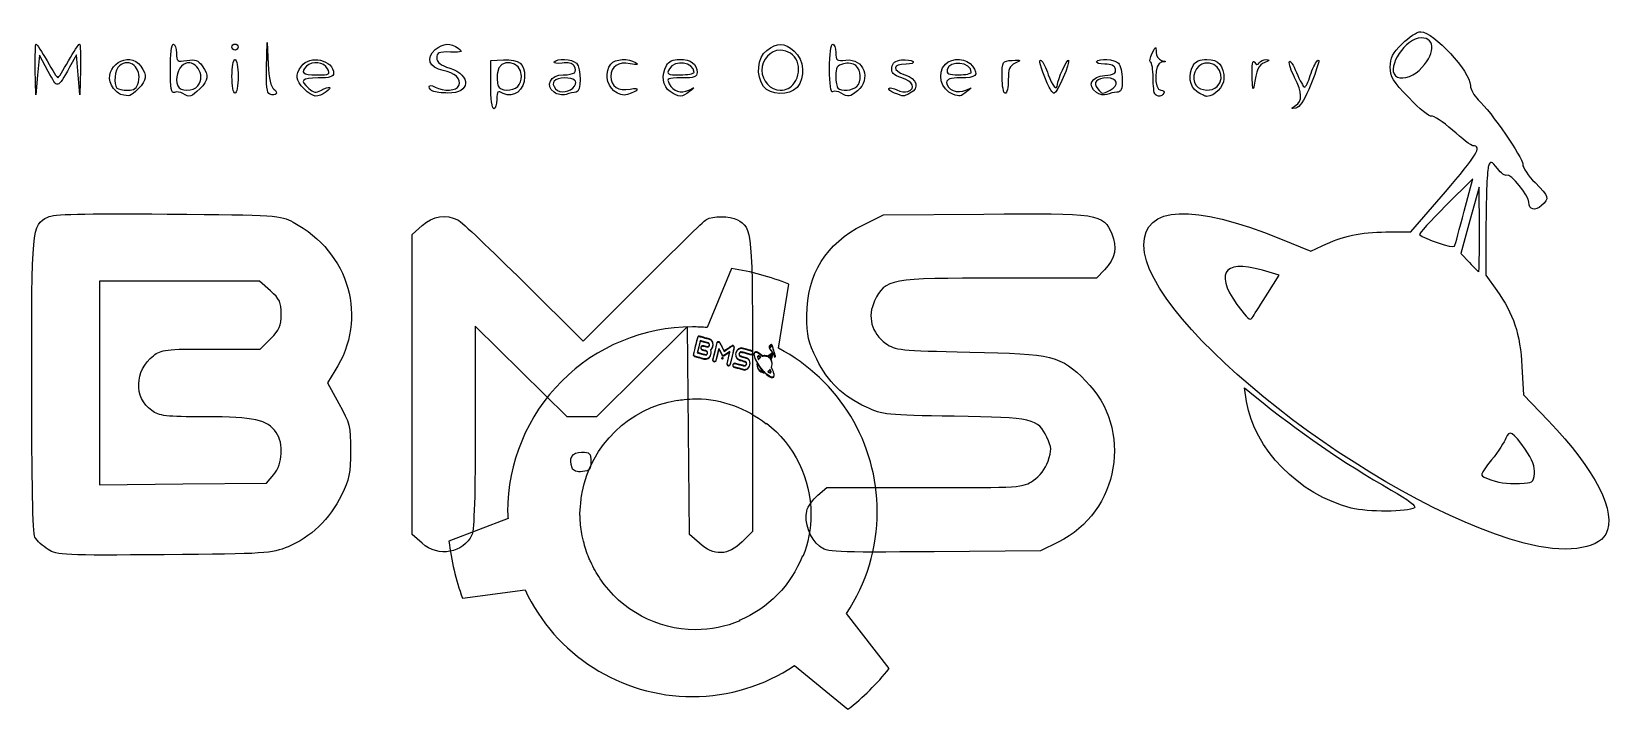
# Model space of a CAD drawing. Extents: x -180 to 507, y 228 to 521.
import ezdxf

# ---------------------------------------------------------------- set-up
doc = ezdxf.new("R2010")
doc.units = 0
doc.layers.add('Layer_1', color=7, linetype='CONTINUOUS')

msp = doc.modelspace()

# ---------------------------------------------------------------- linework, layer by layer
at = {"layer": 'Layer_1', "color": 7}
for points in [[(-78.048703, 505.67101), (-77.787554, 516.559889), (-77.337546, 507.22656)], [(-172.479568, 503.996105), (-176.30972, 511.060606), (-177.079587, 502.47693), (-177.849454, 493.893249), (-178.079586, 504.893234)], [(-158.539878, 504.893234), (-158.770007, 493.893249), (-159.539877, 502.559903), (-160.309736, 511.226555), (-163.258163, 505.893234)], [(19.023352, 498.341331), (19.023352, 508.789409), (24.555577, 509.00618)], [(440.386351, 443.569218), (444.077019, 457.559828), (432.258361, 445.795933)], [(446.91819, 435.559989), (446.813521, 453.8933), (442.856101, 439.537936), (438.898653, 425.182576), (442.627395, 421.268832)], [(406.495993, 434.545557), (417.302436, 434.559977), (432.22587, 451.918296)], [(180.104412, 437.532593), (188.957518, 441.893313), (232.504255, 442.308337)], [(-10.622228, 299.78413), (-14.976603, 303.674743), (-14.976603, 368.560078), (-14.976603, 433.445402), (-10.622228, 437.336024)], [(449.783227, 438.229735), (449.689512, 415.899517), (454.487672, 409.220836)], [(360.855876, 431.577229), (374.022134, 426.224676), (378.855854, 428.543862)], [(123.219867, 418.73031), (112.673224, 393.166496)], [(-76.356247, 409.088566), (-81.069301, 413.226692), (-115.689521, 413.226692), (-150.309749, 413.226692), (-150.309749, 369.165529), (-150.309749, 325.104373), (-114.192484, 325.498922), (-78.075214, 325.89346), (-74.859197, 329.634476)], [(33.378054, 412.751403), (59.066092, 387.226724), (84.711339, 412.975462)], [(143.60777, 384.210453), (148.11447, 411.899202)], [(284.678488, 418.226675), (281.190781, 414.560021), (239.106976, 414.557904)], [(355.311539, 408.031618), (360.266782, 415.844867), (352.993845, 417.959177)], [(109.377619, 299.782674), (105.023244, 303.671859), (104.638038, 348.673504), (104.252805, 393.675127), (84.538011, 374.11762), (64.823207, 354.560095), (58.436724, 354.560095), (52.050243, 354.560095), (32.203478, 374.132762), (12.356702, 393.705446), (12.356702, 350.195541)], [(-101.996668, 383.893388), (-80.709842, 383.893388), (-76.176516, 388.426724)], [(-48.378381, 374.451579), (-51.631818, 369.297796), (-46.650604, 360.262279)], [(465.366954, 376.27398), (466.047912, 363.987893), (476.648244, 352.940667)], [(132.356546, 367.826289), (132.356546, 304.960167), (127.823234, 300.426828)], [(346.173107, 361.156329), (345.264714, 367.08589), (349.810488, 363.381154)], [(99.689522, 361.695034), (99.675052, 361.659376)], [(138.285615, 351.514775), (138.333155, 351.806232)], [(160.604354, 320.564068), (164.561113, 323.893464), (206.92826, 323.893464)], [(26.536364, 310.482139), (0.949813, 300.786088)], [(264.571529, 300.267814), (257.023055, 296.560292), (210.949948, 296.163761)], [(154.120824, 294.036631), (153.907917, 294.313616)], [(6.787699, 276.010341), (33.877519, 279.615805)], [(191.432757, 245.553802), (173.056619, 269.431932)], [(126.613977, 266.374754), (126.788641, 266.232127)], [(150.518459, 246.847263), (173.65348, 227.948676)]]:
    msp.add_lwpolyline(points, dxfattribs=at)
for points in [[(123.219867, 418.73031)], [(107.612552, 362.388014)], [(161.379873, 298.517941)]]:
    msp.add_lwpolyline(points, close=True, dxfattribs=at)
at = {"layer": 'Layer_1', "color": 1}
for points in [[(107.708198, 385.200884), (107.58432, 385.235146)], [(109.734827, 387.519188), (109.088115, 384.85854), (108.441219, 382.197137), (110.350226, 381.694694), (112.224563, 381.201436), (112.466117, 381.395418), (112.394812, 381.514505), (112.201704, 381.359461), (110.383604, 381.837913), (108.600186, 382.307232), (109.211984, 384.824241), (109.823975, 387.342041), (111.526336, 386.871209), (113.267277, 386.389707), (113.43512, 386.102716), (113.542949, 386.187428), (113.348663, 386.519648), (111.561058, 387.014057)], [(109.047709, 389.307817), (109.01988, 389.449913)], [(110.533796, 385.141164), (110.484502, 385.274607)], [(110.514187, 389.13309)], [(111.708838, 388.795942)], [(113.171566, 384.99102), (112.899006, 384.804411), (111.839873, 385.097342), (111.805159, 384.954527), (112.915619, 384.6474), (113.234605, 384.865792)], [(113.542958, 386.187466)], [(114.45963, 387.80715)], [(117.214062, 386.943226), (116.910744, 386.760389), (115.976187, 382.915515), (115.041623, 379.070614), (115.223445, 378.7536), (115.331871, 378.837301), (115.181038, 379.10027), (116.100066, 382.881253), (117.019085, 386.662204), (117.270709, 386.813898)], [(117.799193, 387.043511)], [(118.105164, 386.859384)], [(121.721101, 384.165865), (120.102352, 383.052709), (119.189506, 384.852271), (119.077583, 384.775111), (120.053729, 382.850703), (121.784377, 384.040801)], [(123.564583, 385.229313), (123.52926, 385.368908)], [(123.914329, 385.349359)], [(124.273221, 385.159097)], [(129.720155, 383.815555), (127.480898, 384.408706), (126.953033, 384.273557), (126.976632, 384.130261), (127.475672, 384.258057), (129.686635, 383.672444)], [(139.635728, 384.987231), (139.511849, 385.021493)], [(140.0136, 385.463191), (139.950547, 385.588453)], [(140.446149, 385.645898), (140.480863, 385.788715)], [(140.450714, 385.629825)], [(140.480863, 385.788715)], [(106.836656, 381.330119)], [(110.181423, 383.873112)], [(111.2987, 383.40741)], [(112.802801, 382.531046)], [(114.376987, 383.767978), (114.109384, 383.480702), (114.242859, 382.837711), (114.368094, 382.876674), (114.251975, 383.436013), (114.463186, 383.662761)], [(114.33101, 381.572798)], [(114.368094, 382.876674)], [(117.7698, 384.178619), (117.106827, 381.451072), (117.230679, 381.416817), (117.81065, 383.802885), (118.466224, 382.522039), (119.211163, 381.066563), (119.562021, 380.969524), (119.912986, 380.872455), (121.220157, 381.759562), (122.370926, 382.540518), (121.787702, 380.060363), (121.157068, 377.378775), (121.338757, 377.062154), (121.447159, 377.145862), (121.296135, 377.409079), (121.911871, 380.027315), (122.574917, 382.846981), (121.157608, 381.885103), (119.896711, 381.029407), (119.596757, 381.112367), (119.296699, 381.195356), (118.577942, 382.599681)], [(119.112722, 379.807091)], [(119.339836, 380.06933), (119.374568, 380.212192)], [(119.374558, 380.212137)], [(123.473967, 380.795789), (122.583203, 377.131084), (122.31065, 376.944508), (122.373691, 376.819279), (122.692676, 377.037677), (123.597818, 380.761534)], [(124.544311, 377.820737), (124.273758, 377.668866), (124.326962, 377.53751), (124.554782, 377.66539), (126.691268, 377.07449), (126.72599, 377.217337)], [(125.232054, 382.224701), (125.108174, 382.258963)], [(125.181204, 381.087351)], [(125.958517, 379.605583)], [(127.817647, 378.85195)], [(131.985361, 381.65509), (131.778956, 381.505928), (129.660844, 382.091614), (129.626122, 381.948767), (131.797352, 381.348389), (132.051158, 381.531855)], [(129.772677, 377.696969)], [(130.970171, 378.921865)], [(132.464715, 382.473021)], [(133.09881, 381.960696), (132.97495, 381.994953)], [(134.027346, 382.633236)], [(134.331701, 377.930508), (134.273088, 377.379146), (134.400785, 377.366954), (134.418965, 377.5381), (134.501475, 377.408005), (134.606656, 377.497073)], [(134.606661, 377.497055)], [(134.848918, 379.740231)], [(135.529829, 380.678665), (135.461929, 380.551051), (135.72963, 380.372756), (135.429181, 380.051523), (135.515191, 379.9461), (135.942999, 380.403485)], [(136.130443, 381.36402), (136.051628, 381.244614), (136.668623, 380.725577), (136.976138, 380.800558), (136.953846, 380.944166), (136.702439, 380.882838)], [(139.983032, 381.55325), (138.999096, 380.763258), (138.47651, 380.906643), (138.441982, 380.76377), (139.02132, 380.60469), (140.054302, 381.434105)], [(139.241454, 380.601632)], [(139.853176, 384.139491)], [(140.878778, 381.861867), (139.901498, 381.196169), (139.964263, 381.070757), (140.52763, 381.454514), (140.25981, 380.922838), (140.370725, 380.853274)], [(140.735175, 381.439664), (140.328455, 380.651841), (139.902946, 379.82767), (140.054133, 379.509148), (140.167782, 379.582885), (140.050732, 379.829446), (140.438658, 380.580851), (140.605209, 380.903468), (140.471751, 380.342053), (140.595892, 380.308869), (140.85241, 381.387682)], [(140.167812, 379.582865)], [(140.20861, 383.574342)], [(140.656038, 380.459285), (140.326573, 379.125238), (140.482845, 378.643107), (140.603702, 378.698611), (140.461727, 379.136663), (140.779741, 380.424422)], [(140.603714, 378.698637)], [(140.929429, 382.570745)], [(141.36809, 381.798258)], [(141.368852, 383.676512)], [(141.520995, 381.61054)], [(142.108664, 381.218834)], [(124.013, 377.237583), (123.901337, 377.305571)], [(123.963043, 376.313881), (123.963043, 376.313881), (124.086922, 376.279619), (124.086922, 376.279619)], [(129.297016, 375.016786), (128.873765, 374.908959), (126.53433, 375.531312), (126.500547, 375.388211), (128.868266, 374.758381), (129.32031, 374.873534)], [(129.162192, 376.594965), (129.121924, 376.732603)], [(134.400759, 377.366927)], [(136.019578, 374.089461)], [(139.19224, 374.024429)], [(139.968205, 375.030388)], [(140.245045, 374.49086)], [(140.689903, 376.568275), (140.564309, 376.594555), (140.418364, 375.836212), (140.812017, 375.014149), (140.925433, 375.088307), (140.554262, 375.863441)], [(140.925449, 375.088331)]]:
    msp.add_lwpolyline(points, close=True, dxfattribs=at)
for points in [[(111.673088, 388.653327), (111.708794, 388.795902)], [(111.708817, 388.795925), (111.673111, 388.653349)], [(111.805156, 384.954516), (111.839873, 385.097342)], [(113.171564, 384.99102), (113.234604, 384.865792)], [(113.542959, 386.187466), (113.43513, 386.102754)], [(113.646417, 385.466084), (113.522566, 385.500339)], [(113.522566, 385.500339), (113.646418, 385.466084)], [(114.45963, 387.80715), (114.370674, 387.697291)], [(114.37069, 387.697287), (114.459646, 387.807146)], [(117.214062, 386.943226), (117.270709, 386.813898)], [(118.018205, 386.747454), (118.105164, 386.85939)], [(118.105164, 386.85939), (118.018205, 386.747454)], [(119.077583, 384.775105), (119.189506, 384.852265)], [(124.184196, 385.04932), (124.27324, 385.159092)], [(124.27324, 385.159092), (124.184196, 385.04932)], [(139.688541, 384.786986), (139.5764, 384.71021)], [(139.576401, 384.710211), (139.68857, 384.786979)], [(140.160328, 384.808628), (140.219054, 384.680576)], [(140.219072, 384.68057), (140.160346, 384.808623)], [(140.450733, 385.62982), (140.416012, 385.486972)], [(140.416012, 385.486972), (140.450733, 385.62982)], [(106.836656, 381.330119), (106.711059, 381.292908)], [(106.711059, 381.292908), (106.836656, 381.330119)], [(106.939916, 380.869813), (107.0346, 380.97329)], [(107.0346, 380.97329), (106.939916, 380.869813)], [(107.034619, 380.973412), (107.0346, 380.97329)], [(109.498783, 380.008853), (109.532511, 380.151941)], [(109.532526, 380.151954), (109.498797, 380.008867)], [(110.181423, 383.873112), (110.081306, 383.776649)], [(110.081306, 383.776649), (110.181424, 383.873112)], [(111.263974, 383.264541), (111.298695, 383.407388)], [(111.2987, 383.40741), (111.263979, 383.264562)], [(112.290708, 379.599694), (112.304914, 379.4544)], [(112.304922, 379.454392), (112.290708, 379.599694)], [(112.394813, 381.51451), (112.466118, 381.395424)], [(112.802801, 382.531046), (112.681438, 382.477143)], [(112.681438, 382.477143), (112.802801, 382.531046)], [(113.747678, 380.558703), (113.843562, 380.464999)], [(113.843562, 380.464999), (113.747678, 380.558703)], [(114.207087, 381.606876), (114.331009, 381.572792)], [(114.331009, 381.572792), (114.207087, 381.606876)], [(114.368094, 382.876674), (114.242859, 382.837711)], [(114.376987, 383.767978), (114.463186, 383.662761)], [(115.331871, 378.837301), (115.223445, 378.7536)], [(116.477355, 378.665713), (116.37901, 378.756111)], [(116.379012, 378.756111), (116.477358, 378.665712)], [(117.230679, 381.416817), (117.106827, 381.451072)], [(118.98465, 379.787914), (119.11272, 379.807086)], [(119.112728, 379.807101), (118.984659, 379.787929)], [(119.242411, 379.56858), (119.262733, 379.714403)], [(119.262734, 379.714409), (119.242412, 379.568585)], [(119.564926, 379.832477), (119.441046, 379.866733)], [(119.441046, 379.866727), (119.564925, 379.832466)], [(121.721098, 384.165854), (121.784374, 384.04079)], [(123.473963, 380.79579), (123.597814, 380.761536)], [(124.326962, 377.53751), (124.273758, 377.668866)], [(125.181204, 381.087351), (125.054739, 381.055017)], [(125.054739, 381.055017), (125.181204, 381.087351)], [(125.958539, 379.605571), (125.874599, 379.490694)], [(125.874599, 379.490694), (125.958539, 379.605571)], [(126.69002, 381.00243), (126.790232, 381.09881)], [(126.790232, 381.09881), (126.69002, 381.00243)], [(126.707619, 382.251356), (126.803678, 382.157897)], [(126.803678, 382.157897), (126.707619, 382.251356)], [(126.790462, 381.098747), (126.790232, 381.09881)], [(126.976629, 384.130251), (126.95303, 384.273547)], [(127.781002, 378.709629), (127.817599, 378.851958)], [(127.817624, 378.851957), (127.781027, 378.709628)], [(128.555332, 380.390634), (128.517805, 380.248597)], [(128.518035, 380.248533), (128.555562, 380.39057)], [(128.555102, 380.390697), (128.555332, 380.390634)], [(129.626147, 381.948766), (129.660844, 382.091614)], [(129.772676, 377.696964), (129.645902, 377.666694)], [(129.645925, 377.666687), (129.772699, 377.696957)], [(129.720151, 383.815539), (129.686844, 383.672335)], [(130.56186, 383.590762), (130.561643, 383.590856)], [(130.857997, 378.844809), (130.969941, 378.921929)], [(130.970171, 378.921865), (130.858226, 378.844746)], [(131.985361, 381.65509), (132.051187, 381.531847)], [(132.464715, 382.473021), (132.337044, 382.44958)], [(132.337257, 382.449486), (132.464928, 382.472927)], [(134.606661, 377.497055), (134.501481, 377.407986)], [(134.848909, 379.740273), (134.730202, 379.678566)], [(134.730287, 379.678813), (134.848994, 379.74052)], [(135.05262, 379.447073), (134.964555, 379.550281)], [(134.964559, 379.550297), (135.052624, 379.447089)], [(135.110882, 380.899032), (135.110801, 380.898784)], [(135.515172, 379.946105), (135.429162, 380.051529)], [(135.462009, 380.551299), (135.529909, 380.678913)], [(136.051646, 381.244609), (136.130462, 381.364015)], [(136.953865, 380.944161), (136.976157, 380.800553)], [(138.442041, 380.76403), (138.476573, 380.906901)], [(139.129335, 380.524906), (139.241476, 380.601683)], [(139.241498, 380.601711), (139.129357, 380.524934)], [(139.853163, 384.139499), (139.739761, 384.065277)], [(139.739761, 384.065277), (139.853163, 384.139499)], [(139.934926, 380.010175), (139.833624, 380.096271)], [(139.833641, 380.096319), (139.934971, 380.010215)], [(139.964098, 381.070838), (139.901498, 381.196169)], [(139.983041, 381.553226), (140.054322, 381.434146)], [(140.167782, 379.582885), (140.054133, 379.509148)], [(140.172662, 383.576803), (140.184602, 383.431162)], [(140.184633, 383.431165), (140.172693, 383.576806)], [(140.289611, 379.321748), (140.232119, 379.187954)], [(140.232401, 379.188066), (140.289893, 379.32186)], [(140.370729, 380.853267), (140.25981, 380.922838)], [(140.595783, 380.308623), (140.471641, 380.341807)], [(140.603707, 378.69861), (140.48285, 378.643106)], [(140.500656, 382.976128), (140.608972, 383.059957)], [(140.609004, 383.059924), (140.500688, 382.976095)], [(140.595311, 380.308576), (140.595783, 380.308623)], [(140.609112, 383.059896), (140.609004, 383.059924)], [(140.656057, 380.45928), (140.779777, 380.424487)], [(140.894679, 382.427927), (140.9294, 382.570774)], [(140.929419, 382.570767), (140.894698, 382.42792)], [(141.179603, 381.845211), (141.07691, 381.929249)], [(141.076924, 381.929244), (141.17953, 381.845158)], [(141.164087, 384.062222), (141.287966, 384.02796)], [(141.287971, 384.027959), (141.164087, 384.062222)], [(141.220076, 382.038157), (141.220234, 382.038105)], [(141.249104, 381.736948), (141.367927, 381.798329)], [(141.368085, 381.798257), (141.249262, 381.736876)], [(141.258767, 383.595862), (141.368871, 383.676507)], [(141.368871, 383.676507), (141.258767, 383.595862)], [(141.496268, 381.471936), (141.460674, 381.611447)], [(141.460674, 381.611446), (141.496268, 381.471935)], [(141.734088, 380.738831), (141.857967, 380.704569)], [(141.857986, 380.704564), (141.73409, 380.738836)], [(141.832649, 381.741004), (141.956528, 381.706742)], [(141.956538, 381.706739), (141.832658, 381.741001)], [(141.996518, 381.142078), (142.108659, 381.218853)], [(142.108659, 381.218853), (141.996518, 381.142078)], [(142.079699, 380.494072), (142.022303, 380.622985)], [(142.022314, 380.622965), (142.079709, 380.494052)], [(121.447159, 377.145862), (121.338757, 377.062154)], [(122.373691, 376.819279), (122.31065, 376.944508)], [(123.973028, 376.251195), (124.076897, 376.342283)], [(124.076911, 376.342279), (123.973042, 376.251191)], [(124.077081, 376.342358), (124.076911, 376.342279)], [(126.500714, 375.388279), (126.534497, 375.531381)], [(126.725988, 377.217332), (126.691267, 377.074484)], [(129.297016, 375.016786), (129.320446, 374.873474)], [(129.64039, 377.026788), (129.534834, 377.106151)], [(129.534834, 377.106151), (129.640391, 377.026793)], [(134.400781, 377.366937), (134.273084, 377.37913)], [(135.955407, 373.959441), (136.019536, 374.089455)], [(136.019559, 374.089466), (135.95543, 373.959452)], [(136.933267, 374.186281), (137.024919, 374.293254)], [(137.024919, 374.293254), (136.933267, 374.186281)], [(137.024902, 374.293454), (137.024919, 374.293254)], [(137.366489, 373.713825), (137.402083, 373.574317)], [(137.402127, 373.574109), (137.366533, 373.713618)], [(139.115468, 373.903158), (139.191908, 374.024521)], [(139.192147, 374.024455), (139.115708, 373.903092)], [(139.342724, 374.45108), (139.418369, 374.335625)], [(139.41813, 374.335691), (139.342724, 374.45108)], [(139.618277, 372.140297), (139.553096, 372.010896)], [(139.5531, 372.010894), (139.618282, 372.140295)], [(139.775126, 374.898232), (139.882679, 374.822349)], [(139.882686, 374.822381), (139.77513, 374.898248)], [(139.868185, 373.69486), (139.837706, 373.550937)], [(139.837808, 373.550863), (139.868287, 373.694786)], [(140.245039, 374.490833), (140.123335, 374.437962)], [(140.123346, 374.437901), (140.245049, 374.490772)], [(140.180591, 373.809315), (140.300522, 373.761361)], [(140.300413, 373.761408), (140.180598, 373.809342)], [(140.564315, 376.594582), (140.68991, 376.568302)], [(140.925449, 375.088331), (140.812033, 375.014173)], [(141.394795, 371.861129), (141.487622, 371.763513)], [(141.487618, 371.763514), (141.394795, 371.861129)]]:
    msp.add_lwpolyline(points, dxfattribs=at)
at = {"layer": 'Layer_1', "color": 7}
for points in [[(-178.079586, 504.893234), (-178.206158, 510.943226), (-178.053755, 515.893219), (-177.740906, 515.893219)], [(-177.740906, 515.893219), (-177.428059, 515.893219), (-175.284029, 512.593224), (-172.976392, 508.559899)], [(-163.758947, 508.559899), (-161.482678, 512.593224), (-159.325407, 515.893219), (-158.965007, 515.893219)], [(-158.965007, 515.893219), (-158.604618, 515.893219), (-158.413298, 510.943226), (-158.539878, 504.893234)], [(-119.643127, 505.083914), (-119.643127, 511.401235), (-119.089037, 515.893219), (-118.309787, 515.893219)], [(-118.309787, 515.893219), (-117.576458, 515.893219), (-116.976461, 514.130943), (-116.976461, 511.977055)], [(-92.976489, 514.559893), (-92.976489, 515.293222), (-92.376491, 515.893219), (-91.643163, 515.893219)], [(-91.643163, 515.893219), (-90.909823, 515.893219), (-90.309823, 515.293222), (-90.309823, 514.559893)], [(-4.998276, 513.477132), (-1.44735, 516.352501), (1.624575, 516.543361), (4.970812, 514.096532)], [(138.536359, 513.129785), (143.062395, 516.689958), (146.030249, 516.61941), (150.415527, 512.847364)], [(165.689851, 505.147877), (165.689851, 511.422555), (166.244575, 515.893219), (167.02319, 515.893219)], [(167.02319, 515.893219), (167.756508, 515.893219), (168.356503, 514.213702), (168.356503, 512.160964)], [(305.264686, 511.893225), (306.900761, 515.065741), (306.984634, 515.08654), (307.00334, 512.324326)], [(421.684989, 518.559888), (415.167886, 518.559888), (406.688557, 506.00534), (410.57843, 502.115462)], [(408.356224, 505.934688), (408.356224, 509.894059), (409.382885, 511.900294), (413.532684, 516.05008)], [(413.532684, 516.05008), (416.37973, 518.897136), (419.978005, 521.226554), (421.528832, 521.226554)], [(420.841737, 504.508822), (427.879591, 511.031255), (428.331393, 518.559888), (421.684989, 518.559888)], [(421.528832, 521.226554), (427.05986, 521.226554), (443.022841, 503.921614), (443.022841, 497.92561)], [(-172.976392, 508.559899), (-170.668754, 504.526567), (-168.581998, 501.226572), (-168.339154, 501.226572)], [(-168.339154, 501.226572), (-168.096311, 501.226572), (-166.035217, 504.526567), (-163.758947, 508.559899)], [(-145.064976, 498.058701), (-149.252129, 505.882465), (-137.510954, 513.581013), (-132.437861, 506.338151)], [(-133.472168, 499.432945), (-131.935391, 505.555967), (-137.300124, 510.164249), (-141.707148, 506.506741)], [(-116.976461, 511.977055), (-116.976461, 508.275589), (-116.730351, 508.100821), (-112.487416, 508.789359)], [(-107.704041, 497.819854), (-103.911707, 502.389342), (-109.142079, 510.114079), (-113.976463, 507.083571)], [(-112.487416, 508.789359), (-108.82468, 509.383739), (-107.597512, 508.94555), (-105.820755, 506.408858)], [(-91.643163, 513.226554), (-92.376491, 513.226554), (-92.976489, 513.826554), (-92.976489, 514.559893)], [(-92.976489, 501.893239), (-92.976489, 505.926566), (-92.376491, 509.226559), (-91.643163, 509.226559)], [(-90.309823, 514.559893), (-90.309823, 513.826554), (-90.909823, 513.226554), (-91.643163, 513.226554)], [(-91.643163, 509.226559), (-90.909823, 509.226559), (-90.309823, 505.926566), (-90.309823, 501.893239)], [(-62.900942, 506.263224), (-59.291599, 511.416277), (-48.976561, 509.096199), (-48.976561, 503.131331)], [(-51.643216, 505.226566), (-53.225655, 508.183379), (-58.23088, 508.77223), (-60.709875, 506.293233)], [(-1.61564, 504.46675), (-7.589393, 505.587431), (-9.256771, 510.028817), (-4.998276, 513.477132)], [(1.558996, 512.429876), (-3.464398, 512.541154), (-4.309947, 512.175704), (-4.309947, 509.893228)], [(-4.309947, 509.893228), (-4.309947, 507.93029), (-2.829079, 506.757904), (1.301535, 505.450647)], [(4.970812, 514.096532), (7.162208, 512.494153), (6.793239, 512.313904), (1.558996, 512.429876)], [(32.356677, 501.996646), (32.356677, 508.8322), (22.694389, 510.175697), (21.923931, 503.447272)], [(24.555577, 509.00618), (31.439338, 509.275909), (33.690006, 507.49068), (33.690006, 501.760714)], [(49.908123, 507.640841), (47.665608, 507.3117), (46.134551, 507.533852), (46.505769, 508.13449)], [(46.505769, 508.13449), (47.532187, 509.795277), (54.27881, 509.437738), (56.089976, 507.626562)], [(55.083049, 506.463238), (54.40428, 507.56153), (52.429523, 508.0109), (49.908123, 507.640841)], [(71.019878, 507.222461), (72.901577, 509.489758), (78.686708, 509.843378), (81.689934, 507.87468)], [(79.359929, 507.39443), (74.249974, 508.37489), (71.023299, 506.245658), (71.023299, 501.893239)], [(81.689934, 507.87468), (83.112359, 506.94225), (82.439445, 506.803558), (79.359929, 507.39443)], [(95.070161, 506.647554), (96.002101, 508.388881), (97.864342, 509.226559), (100.803489, 509.226559)], [(107.023253, 503.62657), (107.023253, 508.04241), (98.544268, 509.31426), (96.35659, 505.226566)], [(100.803489, 509.226559), (105.662953, 509.226559), (108.356593, 507.229452), (108.356593, 503.62657)], [(137.098826, 497.523251), (133.716953, 502.351533), (134.410848, 509.884659), (138.536359, 513.129785)], [(144.225502, 513.226554), (140.121528, 513.226554), (136.356539, 509.079879), (136.356539, 504.559902)], [(150.280933, 498.856583), (154.719393, 505.193372), (151.334238, 513.226554), (144.225502, 513.226554)], [(150.415527, 512.847364), (154.69394, 509.167229), (155.301978, 501.21792), (151.616548, 497.145564)], [(168.356503, 512.160964), (168.356503, 508.722441), (168.703398, 508.4692), (172.763953, 508.943248)], [(177.040488, 506.545531), (175.90331, 507.489291), (173.628902, 507.832381), (171.707156, 507.350051)], [(172.763953, 508.943248), (180.46697, 509.842529), (183.886599, 500.64296), (177.708798, 495.640484)], [(192.613896, 505.688351), (192.905731, 507.736001), (194.121781, 508.685439), (196.852225, 508.997469)], [(196.852225, 508.997469), (198.958226, 509.238129), (201.182496, 508.933869), (201.795032, 508.32133)], [(201.795032, 508.32133), (202.407568, 507.708792), (201.041579, 507.211891), (198.759498, 507.21709)], [(215.785017, 507.131331), (218.859207, 510.205518), (225.147948, 509.784228), (227.558563, 506.342609)], [(227.0231, 503.729976), (227.0231, 508.052429), (217.412308, 509.125618), (216.605647, 504.893234)], [(240.359063, 501.559906), (240.361973, 508.520209), (240.386288, 508.561191), (244.692403, 508.787719)], [(244.692403, 508.787719), (248.697978, 508.998448), (248.797884, 508.90808), (246.02307, 507.583972)], [(259.866423, 499.009382), (256.853484, 506.220348), (255.964036, 509.626439), (257.311424, 508.793709)], [(257.311424, 508.793709), (257.993811, 508.371969), (259.354111, 505.596837), (260.334338, 502.626745)], [(269.114208, 508.913189), (270.024426, 508.002971), (264.169813, 494.559913), (262.86317, 494.559913)], [(264.356397, 498.397079), (264.356397, 500.422115), (268.483389, 509.543989), (269.114208, 508.913189)], [(284.780299, 507.221091), (282.483454, 507.218101), (280.883865, 507.66807), (281.225653, 508.22109)], [(281.225653, 508.22109), (282.209505, 509.812967), (288.993096, 509.389809), (290.756356, 507.626562)], [(304.617674, 508.11545), (304.028078, 508.359901), (304.319225, 510.059897), (305.264686, 511.893225)], [(305.689685, 501.337683), (305.689685, 504.821011), (305.207271, 507.87101), (304.617674, 508.11545)], [(309.356329, 508.0479), (306.137333, 507.834521), (305.88717, 495.893245), (309.101695, 495.893245)], [(307.00334, 512.324326), (307.013923, 510.692928), (308.044712, 509.15509), (309.356329, 508.81233)], [(309.356329, 508.81233), (311.578562, 508.2316), (311.578562, 508.195201), (309.356329, 508.0479)], [(323.069878, 506.647554), (324.022615, 508.42773), (325.866547, 509.226559), (329.022969, 509.226559)], [(333.422958, 497.493245), (337.48309, 501.553376), (333.87095, 508.484229), (328.123202, 507.662251)], [(329.022969, 509.226559), (334.037319, 509.226559), (336.35631, 506.537559), (336.35631, 500.723165)], [(348.55827, 501.893239), (348.459183, 506.812294), (348.838569, 509.19655), (349.543365, 508.084211)], [(354.062839, 507.866441), (351.257731, 506.737716), (350.467818, 504.993408), (349.244466, 497.226577)], [(349.543365, 508.084211), (350.342432, 506.82314), (350.965869, 506.722175), (351.601635, 507.750881)], [(351.601635, 507.750881), (352.103258, 508.562508), (353.52825, 509.188528), (354.768324, 509.142048)], [(354.768324, 509.142048), (356.422047, 509.080048), (356.234034, 508.740088), (354.062839, 507.866441)], [(366.945015, 501.379291), (365.435516, 504.338187), (364.425921, 507.43553), (364.70151, 508.262281)], [(364.70151, 508.262281), (364.9771, 509.089028), (366.362139, 506.946456), (367.779404, 503.501012)], [(376.667171, 508.559899), (378.3319, 510.238718), (377.258011, 506.566637), (373.067942, 496.252281)], [(373.747259, 502.226571), (374.626045, 504.976567), (375.940017, 507.82656), (376.667171, 508.559899)], [(-163.258163, 505.893234), (-168.564234, 496.295218), (-168.330465, 496.343309), (-172.479568, 503.996105)], [(-141.707148, 506.506741), (-143.675857, 504.872861), (-144.372726, 498.40065), (-142.754208, 496.782133)], [(-132.437861, 506.338151), (-129.536115, 502.195332), (-129.753304, 500.328505), (-133.5825, 496.499304)], [(-117.855548, 494.960569), (-119.259508, 494.42182), (-119.643127, 496.594318), (-119.643127, 505.083914)], [(-113.976463, 507.083571), (-116.45107, 505.532332), (-117.67183, 500.961867), (-116.457082, 497.796274)], [(-105.820755, 506.408858), (-102.867877, 502.193035), (-103.072338, 500.34283), (-106.915862, 496.499304)], [(-91.643163, 494.559913), (-92.376491, 494.559913), (-92.976489, 497.859909), (-92.976489, 501.893239)], [(-90.309823, 501.893239), (-90.309823, 497.859909), (-90.909823, 494.559913), (-91.643163, 494.559913)], [(-76.643185, 494.184288), (-77.821955, 494.607123), (-78.233395, 497.969727), (-78.048703, 505.67101)], [(-77.337546, 507.22656), (-77.029444, 500.836415), (-76.245736, 497.408041), (-74.852249, 496.35458)], [(-61.703815, 496.499304), (-65.517441, 500.312929), (-65.74853, 502.197718), (-62.900942, 506.263224)], [(-55.643222, 501.226572), (-62.851632, 501.226572), (-63.726283, 500.255039), (-59.754138, 496.66029)], [(-60.709875, 506.293233), (-63.533222, 503.469886), (-62.449315, 502.559903), (-56.262981, 502.559903)], [(-56.262981, 502.559903), (-50.629239, 502.559903), (-50.313578, 502.742111), (-51.643216, 505.226566)], [(-48.976561, 503.131331), (-48.976561, 501.734507), (-50.754328, 501.226572), (-55.643222, 501.226572)], [(5.21439, 497.910227), (6.340519, 500.844876), (3.583643, 503.49136), (-1.61564, 504.46675)], [(1.301535, 505.450647), (10.822563, 502.437438), (10.249074, 494.453588), (0.526797, 494.665175)], [(21.923931, 503.447272), (21.685901, 501.368661), (21.817129, 498.818665), (22.215409, 497.780613)], [(33.690006, 501.760714), (33.690006, 496.056577), (28.769582, 492.198203), (24.446097, 494.512064)], [(30.75668, 497.493245), (31.636678, 498.373242), (32.356677, 500.399773), (32.356677, 501.996646)], [(46.456649, 494.988588), (42.442234, 497.923999), (44.83703, 502.559903), (50.367815, 502.559903)], [(51.023322, 501.226572), (46.475339, 501.226572), (44.817041, 499.218318), (47.096778, 496.471401)], [(50.367815, 502.559903), (55.318049, 502.559903), (56.758497, 503.752321), (55.083049, 506.463238)], [(55.268678, 497.675958), (56.717315, 499.936695), (55.175079, 501.226572), (51.023322, 501.226572)], [(56.089976, 507.626562), (58.257974, 505.458561), (58.202845, 495.008252), (56.023277, 494.991708)], [(72.375797, 495.609615), (69.03422, 498.315463), (68.367402, 504.026415), (71.019878, 507.222461)], [(71.023299, 501.893239), (71.023299, 497.534326), (74.249513, 495.405158), (79.318257, 496.418905)], [(96.653267, 495.302185), (93.462528, 497.537062), (92.786677, 502.380767), (95.070161, 506.647554)], [(96.35659, 505.226566), (95.026954, 502.742111), (95.342602, 502.559903), (100.976341, 502.559903)], [(101.643011, 501.226572), (95.482487, 501.226572), (95.040078, 501.019824), (96.272638, 498.716774)], [(100.976341, 502.559903), (104.30215, 502.559903), (107.023253, 503.039904), (107.023253, 503.62657)], [(108.356593, 503.62657), (108.356593, 501.633225), (107.219045, 501.226572), (101.643011, 501.226572)], [(136.356539, 504.559902), (136.356539, 499.968559), (140.11838, 495.893245), (144.356523, 495.893245)], [(167.012607, 495.220053), (166.17962, 494.705225), (165.689851, 498.381026), (165.689851, 505.147877)], [(171.707156, 507.350051), (168.971659, 506.663485), (168.356503, 505.697802), (168.356503, 502.090057)], [(168.356503, 502.090057), (168.356503, 499.659587), (168.7565, 497.271021), (169.245396, 496.782133)], [(177.423154, 497.493245), (179.633507, 499.703592), (179.428032, 504.564032), (177.040488, 506.545531)], [(196.947236, 501.251622), (193.216643, 502.482827), (192.292004, 503.42954), (192.613896, 505.688351)], [(198.759498, 507.21709), (192.923088, 507.230399), (192.639508, 504.446666), (198.287429, 502.582692)], [(199.593225, 495.374014), (203.187665, 496.75333), (201.898193, 499.617658), (196.947236, 501.251622)], [(198.287429, 502.582692), (203.63354, 500.818317), (204.697587, 496.883214), (200.444124, 494.606827)], [(219.023116, 494.151889), (213.827685, 496.008685), (211.997696, 503.343998), (215.785017, 507.131331)], [(216.605647, 504.893234), (216.240999, 502.980117), (217.138994, 502.559903), (221.592032, 502.559903)], [(222.277751, 501.226572), (217.966477, 501.226572), (216.356437, 500.695522), (216.356437, 499.273486)], [(221.592032, 502.559903), (224.579094, 502.559903), (227.0231, 503.086437), (227.0231, 503.729976)], [(227.558563, 506.342609), (230.346739, 502.361918), (229.174822, 501.226572), (222.277751, 501.226572)], [(241.689756, 494.559913), (240.956412, 494.559913), (240.357607, 497.709912), (240.359063, 501.559906)], [(246.02307, 507.583972), (243.591579, 506.423677), (243.023069, 505.054011), (243.023069, 500.356154)], [(260.334338, 502.626745), (261.918026, 497.828133), (264.356397, 495.263897), (264.356397, 498.397079)], [(281.173133, 494.951957), (277.05863, 497.960556), (278.956431, 501.830858), (284.782125, 502.311907)], [(285.768384, 501.226572), (281.166572, 501.226572), (279.468743, 499.236016), (281.738177, 496.501505)], [(289.404337, 504.97857), (289.098214, 506.514702), (287.633933, 507.224832), (284.780299, 507.221091)], [(284.782125, 502.311907), (288.706976, 502.635997), (289.751152, 503.238405), (289.404337, 504.97857)], [(287.110693, 495.940158), (291.125105, 498.088612), (290.32834, 501.226572), (285.768384, 501.226572)], [(290.756356, 507.626562), (291.636359, 506.746567), (292.356369, 503.57514), (292.356369, 500.578954)], [(306.578552, 494.115469), (306.089682, 494.604358), (305.689685, 497.854355), (305.689685, 501.337683)], [(324.65301, 495.302185), (321.462245, 497.537062), (320.786394, 502.380767), (323.069878, 506.647554)], [(328.123202, 507.662251), (324.20695, 507.102193), (321.788132, 500.987706), (324.290188, 497.972907)], [(349.244466, 497.226577), (348.9557, 495.393247), (348.646931, 497.493245), (348.55827, 501.893239)], [(367.356257, 489.243732), (370.426981, 491.150253), (370.30342, 494.796247), (366.945015, 501.379291)], [(367.779404, 503.501012), (369.19667, 500.055572), (370.75972, 497.234324), (371.25285, 497.231575)], [(371.25285, 497.231575), (371.74598, 497.22877), (372.868473, 499.476575), (373.747259, 502.226571)], [(416.481276, 492.534351), (409.521897, 499.781805), (408.356224, 501.704345), (408.356224, 505.934688)], [(410.57843, 502.115462), (412.479168, 500.214735), (417.462191, 501.376762), (420.841737, 504.508822)], [(-141.1169, 494.10854), (-142.294159, 494.423484), (-144.070797, 496.201056), (-145.064976, 498.058701)], [(-142.754208, 496.782133), (-142.265317, 496.293244), (-140.176752, 495.893245), (-138.112944, 495.893245)], [(-133.5825, 496.499304), (-136.888385, 493.193422), (-137.257893, 493.076172), (-141.1169, 494.10854)], [(-138.112944, 495.893245), (-135.164068, 495.893245), (-134.170347, 496.651196), (-133.472168, 499.432945)], [(-114.188883, 494.456972), (-115.222381, 495.111225), (-116.872379, 495.337846), (-117.855548, 494.960569)], [(-116.457082, 497.796274), (-115.508811, 495.325119), (-109.76164, 495.3406), (-107.704041, 497.819848)], [(-106.915862, 496.499304), (-110.491508, 492.923663), (-111.374916, 492.675593), (-114.188883, 494.456972)], [(-74.852249, 496.35458), (-72.664042, 494.700312), (-73.901449, 493.200793), (-76.643185, 494.184288)], [(-52.231397, 495.184176), (-55.857841, 492.441268), (-57.934029, 492.72952), (-61.703815, 496.499304)], [(-59.754138, 496.66029), (-57.75048, 494.847015), (-56.617302, 494.658359), (-54.508454, 495.786973)], [(-54.508454, 495.786973), (-50.63334, 497.860872), (-49.195659, 497.48028), (-52.231397, 495.184176)], [(-7.643272, 497.384599), (-7.643272, 498.149593), (-6.618815, 498.105455), (-5.064265, 497.273492)], [(-5.976614, 495.442954), (-6.893275, 495.812836), (-7.643272, 496.686576), (-7.643272, 497.384599)], [(0.526797, 494.665175), (-2.133419, 494.723066), (-5.059947, 495.073069), (-5.976614, 495.442954)], [(-5.064265, 497.273492), (-1.275392, 495.245747), (4.325052, 495.592679), (5.21439, 497.910227)], [(20.356692, 487.893255), (19.581234, 487.893255), (19.023352, 492.264836), (19.023352, 498.341331)], [(24.446097, 494.512064), (21.941589, 495.852428), (21.690021, 495.617663), (21.690021, 491.940163)], [(22.215409, 497.780613), (23.09882, 495.47849), (28.558241, 495.294811), (30.75668, 497.493245)], [(51.620002, 494.096568), (50.076165, 493.598712), (47.825667, 493.987501), (46.456609, 494.988588)], [(47.096778, 496.471401), (48.826185, 494.387593), (53.613741, 495.093289), (55.268678, 497.675958)], [(56.023277, 494.991708), (55.106608, 494.984802), (53.12513, 494.581935), (51.620002, 494.096568)], [(78.20913, 494.01224), (76.426272, 493.475393), (74.288513, 494.060788), (72.375797, 495.609615)], [(79.318257, 496.418905), (83.933016, 497.341858), (83.073571, 495.477014), (78.20913, 494.01224)], [(96.272638, 498.716774), (98.093604, 495.314308), (101.290745, 494.283421), (104.786495, 495.971583)], [(105.101746, 495.300135), (101.854228, 492.698323), (100.370287, 492.698683), (96.653267, 495.302251)], [(104.786495, 495.971583), (107.592901, 497.326848), (107.603457, 497.304417), (105.101746, 495.300135)], [(151.616548, 497.145564), (148.231474, 493.405109), (139.83017, 493.623676), (137.098826, 497.523251)], [(144.356523, 495.893245), (146.822278, 495.893245), (148.951192, 496.958112), (150.280933, 498.856583)], [(170.679277, 494.672623), (169.390123, 495.423343), (167.740131, 495.669688), (167.012607, 495.220053)], [(169.245396, 496.782133), (170.69412, 495.333406), (175.698496, 495.768568), (177.423154, 497.493245)], [(177.708798, 495.640484), (174.291338, 492.873199), (173.86909, 492.815063), (170.679277, 494.672623)], [(193.829576, 494.673073), (192.073115, 495.375676), (190.971709, 496.286254), (191.382024, 496.696582)], [(191.382024, 496.696582), (191.792366, 497.106908), (193.336022, 496.796172), (194.812343, 496.006053)], [(200.444124, 494.606827), (197.48225, 493.021681), (197.970167, 493.016794), (193.829576, 494.673075)], [(194.812343, 496.006053), (196.288689, 495.215936), (198.440093, 494.931518), (199.593225, 495.374014)], [(216.356437, 499.273486), (216.356437, 496.151097), (221.169731, 494.214077), (224.689769, 495.919888)], [(225.101593, 495.300135), (222.343315, 493.090282), (222.114504, 493.04706), (219.023116, 494.151889)], [(224.689769, 495.919888), (227.570602, 497.31594), (227.586953, 497.29132), (225.101593, 495.300135)], [(243.023069, 500.356154), (243.023069, 497.168223), (242.423074, 494.559913), (241.689756, 494.559913)], [(262.86317, 494.559913), (262.237457, 494.559913), (260.888931, 496.562174), (259.866423, 499.009382)], [(285.651439, 494.056563), (284.530401, 493.567711), (282.515151, 493.970642), (281.173133, 494.951957)], [(281.738177, 496.501505), (283.658626, 494.187502), (283.806872, 494.172014), (287.110693, 495.940158)], [(290.023011, 495.038361), (288.739704, 494.987233), (286.772477, 494.545414), (285.651439, 494.056563)], [(292.356369, 500.578954), (292.356369, 496.315059), (291.849348, 495.111138), (290.023011, 495.038361)], [(310.356347, 494.559913), (309.404695, 493.020133), (307.856091, 492.837941), (306.578552, 494.115469)], [(309.101695, 495.893245), (310.244984, 495.893245), (310.809551, 495.293247), (310.356347, 494.559913)], [(324.290188, 497.972907), (326.340944, 495.501916), (331.177601, 495.247887), (333.422958, 497.493245)], [(329.022969, 493.226582), (328.249328, 493.226582), (326.282815, 494.160605), (324.65301, 495.302185)], [(336.35631, 500.723165), (336.35631, 497.529159), (332.14743, 493.226582), (329.022969, 493.226582)], [(373.067942, 496.252281), (371.04158, 491.264225), (369.078163, 488.425472), (367.482965, 488.177481)], [(443.022841, 497.92561), (443.022841, 496.330135), (444.571551, 493.570161), (446.464431, 491.792333)], [(21.690021, 491.940163), (21.690021, 489.714364), (21.090021, 487.893255), (20.356692, 487.893255)], [(367.482965, 488.177481), (365.1794, 487.819365), (365.171357, 487.88718), (367.35631, 489.243732)], [(426.183323, 484.67809), (425.315994, 484.345258), (420.950057, 487.880574), (416.481276, 492.534351)], [(446.464431, 491.792333), (452.03684, 486.558627), (465.689481, 466.723403), (465.689481, 463.861253)], [(435.271935, 478.588257), (431.14055, 482.270496), (427.050679, 485.010922), (426.183323, 484.67809)], [(444.157822, 471.893273), (443.401962, 471.893273), (439.403292, 474.906016), (435.271935, 478.588257)], [(432.22587, 451.918307), (445.724074, 467.618882), (448.27738, 471.893273), (444.157822, 471.893273)], [(450.868229, 463.085932), (450.32303, 461.696644), (449.834742, 450.511358), (449.783227, 438.229735)], [(454.721008, 461.974162), (452.071235, 465.342772), (451.7862, 465.425026), (450.868229, 463.085932)], [(458.852233, 459.121195), (458.15384, 458.689571), (456.2948, 459.973404), (454.721008, 461.974162)], [(468.356134, 447.446788), (468.356134, 450.315005), (460.405626, 460.081248), (458.852233, 459.121195)], [(465.689481, 463.861253), (465.689481, 462.412206), (468.089487, 458.826622), (471.022813, 455.893293)], [(471.022813, 455.893293), (477.126214, 449.789895), (477.300468, 449.161209), (473.773471, 445.969341)], [(301.689666, 428.847423), (301.689666, 446.043204), (322.868715, 447.020362), (360.855876, 431.577229)], [(473.773471, 445.969341), (470.974024, 443.435868), (468.356134, 444.149832), (468.356134, 447.446788)], [(-179.64305, 368.538639), (-179.64305, 436.84518), (-179.5971, 437.326562), (-172.726219, 441.003747)], [(-172.726219, 441.003747), (-170.31877, 442.292174), (-158.183798, 442.593598), (-120.945865, 442.28993)], [(-120.945865, 442.28993), (-72.994159, 441.898893), (-72.228271, 441.849773), (-66.510648, 438.798596)], [(-10.622228, 437.336024), (-5.972073, 441.490945), (-0.385951, 442.367077), (4.77769, 439.751362)], [(4.77769, 439.751362), (6.379479, 438.939955), (19.249653, 426.789976), (33.378054, 412.751403)], [(84.711339, 412.975462), (98.816233, 427.137275), (111.256581, 439.278068), (112.356585, 439.955012)], [(112.356585, 439.955012), (115.043135, 441.608314), (122.591873, 441.551326), (125.763747, 439.853785)], [(125.763747, 439.853785), (132.223858, 436.396445), (132.356546, 434.946771), (132.356546, 367.826289)], [(232.504255, 442.308337), (282.128622, 442.781287), (284.195544, 442.461655), (287.834698, 433.751943)], [(432.258361, 445.795933), (425.758112, 439.325794), (420.72024, 433.751509), (421.063113, 433.408638)], [(436.192631, 428.357453), (436.469331, 429.029091), (438.356496, 435.874385), (440.386351, 443.569218)], [(-66.510648, 438.798596), (-41.97189, 425.703616), (-33.963979, 397.285481), (-48.378381, 374.451579)], [(155.865302, 398.36416), (155.865302, 416.200218), (164.226918, 429.711901), (180.104412, 437.532593)], [(287.834698, 433.751943), (290.323022, 427.796534), (289.383012, 423.172618), (284.678488, 418.226675)], [(378.855854, 428.543862), (387.788996, 432.829929), (395.623273, 434.531037), (406.495993, 434.545557)], [(421.063113, 433.408638), (422.849075, 431.622679), (435.761731, 427.311614), (436.192631, 428.357453)], [(446.689485, 417.290888), (446.872814, 417.255587), (446.975711, 425.476665), (446.918164, 435.559989)], [(466.356151, 299.834612), (401.723842, 316.876414), (301.689666, 395.251156), (301.689666, 428.847423)], [(148.11447, 411.899202), (140.121141, 415.16898), (131.762563, 417.462583), (123.219867, 418.73031)], [(352.993845, 417.959177), (335.388889, 423.077069), (331.762805, 415.957807), (344.05377, 400.406759)], [(442.627395, 421.268832), (444.678204, 419.116275), (446.506129, 417.326196), (446.689485, 417.290888)], [(239.106976, 414.55802), (191.361704, 414.555904), (189.830827, 414.277581), (185.184458, 404.763192)], [(-71.643201, 398.955249), (-71.643201, 404.148812), (-72.273401, 405.503771), (-76.356247, 409.088566)], [(349.022957, 398.012442), (349.756275, 399.22569), (352.586149, 403.734324), (355.311539, 408.031618)], [(454.487672, 409.220836), (461.652632, 399.247758), (464.586038, 390.36421), (465.366954, 376.27398)], [(-76.176516, 388.426724), (-72.365261, 392.237978), (-71.643201, 393.914956), (-71.643201, 398.955249)], [(160.138291, 379.467914), (156.456803, 386.946104), (155.865302, 389.561862), (155.865302, 398.36416)], [(185.184458, 404.763192), (181.889209, 398.015511), (183.805081, 390.752771), (190.056595, 386.293764)], [(344.05377, 400.406759), (347.22022, 396.400433), (347.861755, 396.091323), (349.022957, 398.012442)], [(106.324258, 393.441414), (85.10693, 393.441353), (64.758634, 385.012739), (49.755765, 370.009774)], [(112.673224, 393.166496), (110.561379, 393.342189), (108.443386, 393.4339), (106.324258, 393.441414)], [(190.056595, 386.293764), (194.183773, 383.349969), (195.641678, 383.200019), (226.356431, 382.56013)], [(-127.723817, 357.284223), (-135.541787, 362.851115), (-135.164227, 374.548001), (-126.958206, 381.002864)], [(-126.958206, 381.002864), (-123.537151, 383.693858), (-121.814115, 383.893388), (-101.996668, 383.893388)], [(186.324026, 313.44113), (186.319765, 343.129596), (169.874939, 370.37424), (143.60777, 384.210453)], [(181.628992, 358.704412), (171.128539, 363.616014), (165.051809, 369.487127), (160.138291, 379.467914)], [(226.356431, 382.56013), (262.664785, 381.803701), (265.461851, 381.110951), (276.490438, 370.143446)], [(-178.224622, 302.401173), (-179.170004, 304.167635), (-179.64305, 326.224491), (-179.64305, 368.538639)], [(49.755765, 370.009774), (34.752897, 355.006809), (26.324415, 334.658458), (26.324491, 313.44113)], [(276.490438, 370.143446), (297.352595, 349.396831), (291.203766, 313.348744), (264.571529, 300.267814)], [(-104.394486, 354.560095), (-121.898054, 354.560095), (-124.29045, 354.839455), (-127.723817, 357.284223)], [(-46.650604, 360.262279), (-42.00242, 351.83086), (-41.668511, 350.469051), (-41.656311, 339.893444)], [(58.56025, 321.771888), (62.524388, 342.397053), (78.955537, 358.346353), (99.689522, 361.695034)], [(99.675052, 361.659376), (100.709603, 361.794031), (101.74812, 361.896228), (102.789073, 361.965816)], [(102.789073, 361.965816), (104.389138, 362.184362), (105.998851, 362.32526), (107.612552, 362.388014)], [(107.612552, 362.388014), (107.789313, 362.38344), (107.96605, 362.377928), (108.142753, 362.371478)], [(108.142753, 362.371478), (119.110174, 362.161957), (129.703378, 358.346551), (138.285615, 351.514775)], [(219.675869, 354.771986), (189.963145, 355.231244), (188.796387, 355.351825), (181.628992, 358.704412)], [(391.486755, 315.041414), (368.874513, 320.784649), (349.307251, 340.697943), (346.173107, 361.156329)], [(349.810488, 363.381154), (368.375113, 348.251264), (388.290884, 334.556482), (408.757014, 322.847496)], [(-73.817449, 347.737616), (-77.720265, 353.309657), (-83.324459, 354.560095), (-104.394486, 354.560095)], [(12.356702, 350.195541), (12.356702, 321.751086), (11.855683, 305.586038), (10.909753, 303.509908)], [(138.333155, 351.806232), (150.489978, 342.339292), (157.603033, 327.796118), (157.612599, 312.387964)], [(259.705557, 345.671778), (255.847645, 353.801686), (253.906823, 354.242907), (219.675869, 354.771986)], [(476.648244, 352.940667), (497.254101, 331.466084), (506.609174, 313.086066), (501.649936, 303.819629)], [(-74.859197, 329.634476), (-71.003773, 334.11929), (-70.493212, 342.991589), (-73.817449, 347.737616)], [(260.218689, 335.323191), (261.884927, 340.103623), (261.830925, 341.192861), (259.705557, 345.671778)], [(458.382651, 345.310297), (457.906111, 343.80883), (455.13545, 339.568475), (452.22562, 335.887268)], [(466.684578, 340.564122), (461.533729, 348.038505), (459.599521, 349.144274), (458.382651, 345.310297)], [(-41.656311, 339.893444), (-41.644299, 330.049356), (-42.155709, 327.51637), (-45.543255, 320.616929)], [(54.236299, 332.392952), (52.638382, 336.557047), (54.25519, 339.226785), (58.374914, 339.226785)], [(58.374914, 339.226785), (61.910159, 339.226785), (62.35664, 338.778266), (62.35664, 335.22679)], [(470.755902, 329.984808), (471.039667, 332.888964), (469.858277, 335.958788), (466.684578, 340.564122)], [(58.682394, 330.804166), (56.337617, 330.534455), (54.728879, 331.109325), (54.236299, 332.392952)], [(62.35664, 335.22679), (62.35664, 331.852285), (61.782079, 331.160694), (58.682394, 330.804166)], [(253.825887, 326.936931), (256.655999, 328.838118), (259.05537, 331.985653), (260.218689, 335.323191)], [(452.22562, 335.887268), (446.963857, 329.230617), (446.951607, 329.187879), (449.978939, 328.038049)], [(464.356142, 325.684691), (470.023536, 325.881893), (470.378289, 326.12025), (470.755902, 329.984808)], [(206.92826, 323.893464), (248.831725, 323.893464), (249.344963, 323.926765), (253.825887, 326.936931)], [(408.757014, 322.847496), (416.184282, 318.59823), (419.896408, 315.766689), (418.870831, 315.132854)], [(449.978939, 328.038049), (455.538834, 325.926322), (458.3019, 325.474044), (464.356142, 325.684691)], [(-45.543255, 320.616929), (-50.56385, 310.391474), (-59.069437, 302.191041), (-68.681896, 298.308418)], [(57.860551, 315.226036), (57.94953, 317.421003), (58.183271, 319.607706), (58.56025, 321.771888)], [(155.776296, 313.763161), (156.255509, 315.672497), (158.428132, 318.7329), (160.604354, 320.564068)], [(26.324491, 313.44113), (26.37682, 312.453575), (26.447457, 311.467075), (26.536364, 310.482139)], [(57.612504, 312.387964), (57.668213, 313.336152), (57.750929, 314.28256), (57.860551, 315.226036)], [(57.76805, 310.610814), (57.705637, 311.202225), (57.65378, 311.794703), (57.612504, 312.387964)], [(58.5711, 302.963734), (58.107249, 305.488329), (57.83877, 308.044934), (57.76805, 310.610814)], [(157.612599, 312.387964), (157.611868, 306.105813), (156.427272, 299.880065), (154.120824, 294.036631)], [(161.379873, 298.517809), (157.199964, 301.805729), (154.570591, 308.959312), (155.776296, 313.763161)], [(173.056619, 269.431932), (181.689, 282.487944), (186.301911, 297.789391), (186.324026, 313.44113)], [(418.870831, 315.132854), (415.938643, 313.320646), (398.491061, 313.262384), (391.486755, 315.041361)], [(-172.557963, 297.124118), (-174.89449, 298.568794), (-177.444487, 300.943453), (-178.224622, 302.401173)], [(10.909753, 303.509908), (7.273647, 295.529529), (-3.729627, 293.62559), (-10.622228, 299.78413)], [(59.171064, 300.725113), (58.953806, 301.466584), (58.753765, 302.212991), (58.5711, 302.963734)], [(501.649936, 303.819629), (497.990329, 296.981587), (483.417018, 295.336119), (466.356151, 299.834612)], [(-122.309782, 294.86241), (-166.098455, 294.514986), (-168.513949, 294.623703), (-172.557963, 297.124118)], [(-68.681896, 298.308418), (-76.067328, 295.325324), (-77.772375, 295.21576), (-122.309782, 294.86241)], [(0.949813, 300.786088), (1.906659, 292.325269), (3.866385, 284.008276), (6.787699, 276.010341)], [(61.474799, 293.470775), (60.523427, 295.826749), (59.753278, 298.251907), (59.171064, 300.725113)], [(127.823234, 300.426828), (121.834927, 294.438521), (115.60458, 294.220955), (109.377619, 299.782674)], [(210.949948, 296.163761), (166.116755, 295.777893), (164.782701, 295.841261), (161.379873, 298.517941)], [(62.283535, 291.735997), (62.002912, 292.309043), (61.733284, 292.887408), (61.474799, 293.470775)], [(66.34427, 284.484242), (64.791507, 286.784439), (63.433224, 289.210093), (62.283535, 291.735997)], [(153.907917, 294.313616), (148.981062, 281.680901), (139.128228, 271.595256), (126.613977, 266.374754)], [(107.612552, 262.387917), (91.045203, 262.461352), (75.589996, 270.736552), (66.34427, 284.484242)], [(33.877519, 279.615805), (47.012764, 251.463486), (75.258403, 233.460927), (106.324258, 233.441363)], [(126.788641, 266.232127), (120.711988, 263.7009), (114.195315, 262.394509), (107.612552, 262.387917)], [(106.324258, 233.441363), (122.053218, 233.468268), (137.425264, 238.131235), (150.518459, 246.847263)], [(173.65348, 227.948676), (180.245649, 233.104231), (186.212566, 239.012701), (191.432757, 245.553802)]]:
    msp.add_open_spline(points, degree=3, dxfattribs=at)
at = {"layer": 'Layer_1', "color": 1}
for points in [[(107.58432, 385.235146), (107.282058, 383.991605), (107.058149, 383.043962), (106.91251, 382.391815)], [(107.037082, 382.360635), (107.182278, 383.010816), (107.406064, 383.957872), (107.708198, 385.200884)], [(108.494895, 388.782822), (108.317564, 388.251052), (108.072153, 387.242143), (107.58432, 385.235146)], [(107.708199, 385.200884), (108.196024, 387.207848), (108.443041, 388.219783), (108.614896, 388.735141)], [(108.739984, 389.294177), (108.655109, 389.198399), (108.583561, 389.048703), (108.494895, 388.782822)], [(108.614896, 388.735141), (108.700825, 388.992823), (108.768072, 389.123264), (108.828665, 389.191644)], [(109.01988, 389.449913), (108.918671, 389.419941), (108.824859, 389.389955), (108.739984, 389.294177)], [(108.828665, 389.191644), (108.889257, 389.260019), (108.947583, 389.278167), (109.047709, 389.307817)], [(109.253392, 389.443379), (109.142742, 389.460809), (109.076076, 389.466533), (109.019881, 389.449918)], [(109.047708, 389.307823), (109.062055, 389.312082), (109.126156, 389.314372), (109.23111, 389.297827)], [(109.23111, 389.297827), (109.336064, 389.281283), (109.485266, 389.249394), (109.689449, 389.199077)], [(109.721092, 389.342788), (109.515296, 389.393435), (109.364041, 389.42595), (109.253392, 389.443379)], [(109.689449, 389.199077), (110.097841, 389.098552), (110.726644, 388.92464), (111.673088, 388.653327)], [(110.514206, 389.133096), (110.187085, 389.223213), (109.926874, 389.292086), (109.721092, 389.342788)], [(110.484502, 385.274607), (109.940126, 384.993399), (109.735067, 384.251469), (110.081306, 383.776649)], [(110.181424, 383.873112), (109.889871, 384.272945), (110.057404, 384.895066), (110.533796, 385.141164)], [(110.877025, 385.335799), (110.694341, 385.361129), (110.595023, 385.331698), (110.484501, 385.274602)], [(111.708794, 388.795902), (111.235311, 388.931458), (110.841304, 389.042962), (110.514187, 389.13309)], [(110.533795, 385.141158), (110.636049, 385.193978), (110.688466, 385.213272), (110.856779, 385.189949)], [(110.856779, 385.189949), (111.025095, 385.166638), (111.300406, 385.094118), (111.805156, 384.954516)], [(111.839873, 385.097342), (111.334707, 385.237059), (111.059657, 385.310254), (110.877025, 385.335799)], [(111.673111, 388.653349), (112.892134, 388.303944), (113.511749, 388.125497), (113.853145, 388.003635)], [(113.89572, 388.143989), (113.546485, 388.268651), (112.927885, 388.446472), (111.708838, 388.795942)], [(113.41002, 385.202548), (113.362838, 385.133921), (113.293554, 385.074537), (113.171564, 384.99102)], [(113.234604, 384.865792), (113.361277, 384.952518), (113.4467, 385.022441), (113.510058, 385.114603)], [(113.522566, 385.500339), (113.487398, 385.355653), (113.457203, 385.27118), (113.41002, 385.202548)], [(113.43513, 386.102754), (113.512265, 385.970871), (113.548809, 385.890651), (113.559941, 385.813438)], [(113.510058, 385.114603), (113.573414, 385.206766), (113.609592, 385.31458), (113.646417, 385.466084)], [(113.559941, 385.813438), (113.571075, 385.73623), (113.558955, 385.650048), (113.522566, 385.500339)], [(113.686902, 385.842621), (113.670984, 385.953016), (113.622685, 386.051145), (113.542958, 386.187466)], [(113.646418, 385.466084), (113.684212, 385.621572), (113.702822, 385.732231), (113.686902, 385.842621)], [(113.853145, 388.003635), (114.194542, 387.881773), (114.247552, 387.826435), (114.37069, 387.697287)], [(114.459646, 387.807146), (114.334992, 387.937887), (114.244955, 388.019326), (113.89572, 388.143989)], [(114.370674, 387.697291), (115.410425, 386.606797), (115.411846, 384.878864), (114.376987, 383.767978)], [(114.463186, 383.662761), (115.549767, 384.829167), (115.546833, 386.666893), (114.45963, 387.80715)], [(117.799193, 387.043511), (117.614692, 387.095098), (117.411105, 387.061998), (117.214062, 386.943226)], [(117.270709, 386.813898), (117.548086, 386.981094), (117.810473, 386.955839), (118.018205, 386.747454)], [(118.105164, 386.85939), (118.013727, 386.951116), (117.909893, 387.012561), (117.799193, 387.043511)], [(118.018205, 386.747454), (118.015925, 386.74981), (118.033775, 386.727328), (118.053845, 386.69543)], [(118.053845, 386.69543), (118.073916, 386.663532), (118.100182, 386.619381), (118.131491, 386.564965)], [(118.159267, 386.78411), (118.137528, 386.818655), (118.124965, 386.839503), (118.105164, 386.859384)], [(118.131491, 386.564965), (118.194108, 386.456128), (118.276999, 386.306041), (118.373937, 386.126083)], [(118.239815, 386.648821), (118.207941, 386.704234), (118.181007, 386.749581), (118.159267, 386.78411)], [(118.484217, 386.206424), (118.386882, 386.387107), (118.303569, 386.538013), (118.239815, 386.648821)], [(118.373937, 386.126083), (118.567815, 385.766179), (118.818084, 385.286677), (119.077583, 384.775105)], [(119.189506, 384.852265), (118.929528, 385.364786), (118.678883, 385.845048), (118.484217, 386.206424)], [(122.939741, 384.992726), (122.614162, 384.775738), (122.181867, 384.482715), (121.721098, 384.165854)], [(121.784374, 384.04079), (122.244679, 384.357331), (122.67661, 384.650069), (123.001425, 384.86655)], [(123.338483, 385.254789), (123.238597, 385.190672), (123.102533, 385.101222), (122.939741, 384.992726)], [(123.001425, 384.86655), (123.163835, 384.974789), (123.299504, 385.064014), (123.398275, 385.127416)], [(123.460288, 385.331321), (123.429294, 385.312511), (123.388426, 385.286847), (123.338483, 385.254789)], [(123.398275, 385.127416), (123.447672, 385.159142), (123.487872, 385.184386), (123.517196, 385.202151)], [(123.52926, 385.368908), (123.505792, 385.36027), (123.491316, 385.350122), (123.460288, 385.331321)], [(124.28352, 384.320753), (124.196444, 383.777217), (123.95331, 382.767879), (123.473963, 380.79579)], [(123.517196, 385.202151), (123.546537, 385.219923), (123.57162, 385.231912), (123.564583, 385.229313)], [(123.914329, 385.349359), (123.774502, 385.389182), (123.635698, 385.408243), (123.52926, 385.368908)], [(123.564605, 385.229302), (123.618698, 385.249259), (123.752054, 385.242969), (123.878684, 385.206767)], [(123.878684, 385.206767), (124.005321, 385.170591), (124.130603, 385.105682), (124.184196, 385.04932)], [(124.27324, 385.159092), (124.189442, 385.247198), (124.054117, 385.309397), (123.914329, 385.349359)], [(124.184196, 385.04932), (124.252868, 384.977115), (124.291306, 384.932975), (124.310716, 384.839419)], [(124.435952, 384.878347), (124.409237, 385.007116), (124.344465, 385.08419), (124.273221, 385.159097)], [(124.310716, 384.839419), (124.330111, 384.745861), (124.32705, 384.592526), (124.28352, 384.320753)], [(124.410014, 384.299637), (124.454809, 384.579453), (124.462671, 384.749576), (124.435952, 384.878347)], [(139.511849, 385.021493), (139.480042, 384.890637), (139.471653, 384.774594), (139.506309, 384.634251)], [(139.506309, 384.634251), (139.54095, 384.493913), (139.613696, 384.328298), (139.739761, 384.065277)], [(139.650385, 385.330597), (139.581514, 385.242635), (139.541626, 385.144), (139.511849, 385.021493)], [(139.593495, 385.038612), (139.545507, 384.92971), (139.526542, 384.809275), (139.576401, 384.710211)], [(139.5764, 384.71021), (139.628244, 384.607229), (139.737082, 384.570914), (139.853043, 384.570079)], [(139.813278, 385.348385), (139.719959, 385.25403), (139.64146, 385.147519), (139.593495, 385.038612)], [(139.630255, 384.679015), (139.601248, 384.796522), (139.60711, 384.869494), (139.635728, 384.987231)], [(139.853163, 384.139499), (139.728088, 384.400457), (139.659262, 384.561509), (139.630255, 384.679015)], [(139.635728, 384.987231), (139.662504, 385.097392), (139.691384, 385.166797), (139.744856, 385.235049)], [(139.950547, 385.588453), (139.81297, 385.494257), (139.719256, 385.418558), (139.650385, 385.330597)], [(139.68857, 384.786979), (139.667107, 384.829617), (139.671053, 384.892793), (139.707997, 384.976641)], [(139.858725, 384.716941), (139.767747, 384.717597), (139.706415, 384.751484), (139.688541, 384.786986)], [(139.707997, 384.976641), (139.744942, 385.060489), (139.813281, 385.155917), (139.896503, 385.240068)], [(139.744856, 385.235049), (139.79828, 385.303315), (139.880429, 385.372017), (140.0136, 385.463191)], [(140.450733, 385.62982), (140.244904, 385.686747), (139.999912, 385.537096), (139.813278, 385.348385)], [(139.853043, 384.570079), (139.969004, 384.569244), (140.100098, 384.605761), (140.219072, 384.68057)], [(140.160346, 384.808623), (140.06236, 384.747012), (139.949702, 384.716285), (139.858725, 384.716941)], [(139.896503, 385.240068), (140.062952, 385.408366), (140.289722, 385.521901), (140.416012, 385.486972)], [(140.243733, 385.746702), (140.151474, 385.710008), (140.04759, 385.654892), (139.950547, 385.588453)], [(140.013588, 385.463226), (140.102299, 385.523963), (140.199642, 385.575477), (140.281903, 385.608196)], [(140.547188, 385.244282), (140.508997, 385.116807), (140.375869, 384.944155), (140.160328, 384.808628)], [(140.219054, 384.680576), (140.455329, 384.82914), (140.61336, 385.016539), (140.668747, 385.201522)], [(140.480863, 385.788715), (140.41034, 385.808219), (140.335989, 385.7834), (140.243733, 385.746702)], [(140.281903, 385.608196), (140.364165, 385.640917), (140.437643, 385.648251), (140.446149, 385.645898)], [(140.416012, 385.486972), (140.488992, 385.466788), (140.52677, 385.432247), (140.545164, 385.394277)], [(140.446149, 385.645898), (140.484318, 385.635342), (140.574369, 385.5541), (140.662455, 385.426007)], [(140.658288, 385.469064), (140.620019, 385.548075), (140.547083, 385.603172), (140.450714, 385.629825)], [(140.764771, 385.519371), (140.670077, 385.657071), (140.583627, 385.760292), (140.480863, 385.788715)], [(140.545164, 385.394277), (140.563559, 385.356308), (140.566284, 385.308019), (140.547188, 385.244282)], [(140.668747, 385.201522), (140.696433, 385.294016), (140.696557, 385.390052), (140.658288, 385.469064)], [(140.662455, 385.426007), (140.750546, 385.297914), (140.843688, 385.127252), (140.925304, 384.948266)], [(141.039884, 385.019927), (140.955394, 385.205205), (140.859469, 385.381669), (140.764771, 385.519371)], [(140.925304, 384.948266), (141.006924, 384.76928), (141.077213, 384.581534), (141.121155, 384.419896)], [(141.244166, 384.468224), (141.197206, 384.640976), (141.12437, 384.834651), (141.039884, 385.019927)], [(141.121155, 384.419896), (141.165097, 384.258258), (141.177795, 384.11862), (141.164087, 384.062222)], [(141.287966, 384.02796), (141.31708, 384.147737), (141.291132, 384.295471), (141.244166, 384.468224)], [(106.716409, 381.419442), (106.709128, 381.365195), (106.702408, 381.337076), (106.711059, 381.292908)], [(106.711059, 381.292908), (106.736324, 381.163941), (106.834306, 380.996225), (106.939916, 380.869813)], [(106.752633, 381.634501), (106.735716, 381.544929), (106.723692, 381.4737), (106.716409, 381.419442)], [(106.91251, 382.391815), (106.839694, 382.065743), (106.786443, 381.813664), (106.752633, 381.634501)], [(106.836656, 381.330119), (106.83957, 381.315219), (106.836939, 381.353454), (106.843533, 381.402593)], [(107.0346, 380.97329), (106.943338, 381.082531), (106.849261, 381.26577), (106.836656, 381.330119)], [(106.843533, 381.402593), (106.850133, 381.451736), (106.86178, 381.520918), (106.878368, 381.608803)], [(106.878368, 381.608803), (106.911542, 381.78457), (106.964484, 382.035544), (107.037082, 382.360635)], [(106.939916, 380.869813), (106.984311, 380.816691), (107.031878, 380.768018), (107.108313, 380.722579)], [(107.171107, 380.853543), (107.10695, 380.89171), (107.075417, 380.924592), (107.034619, 380.973412)], [(107.108313, 380.722579), (107.18474, 380.677107), (107.289127, 380.633395), (107.456541, 380.577715)], [(107.496827, 380.718989), (107.332998, 380.773504), (107.235264, 380.815377), (107.171107, 380.853543)], [(107.456541, 380.577715), (107.791355, 380.466303), (108.38049, 380.307274), (109.498783, 380.008853)], [(109.532511, 380.151941), (108.414339, 380.450328), (107.824458, 380.609851), (107.496827, 380.718989)], [(109.498797, 380.008867), (110.636205, 379.70539), (111.226688, 379.549152), (111.589306, 379.477049)], [(111.615991, 379.621797), (111.260958, 379.692435), (110.669832, 379.848448), (109.532526, 380.151954)], [(110.081306, 383.776649), (110.155033, 383.675537), (110.235229, 383.602014), (110.399936, 383.531989)], [(110.4488, 383.669889), (110.296529, 383.734611), (110.247741, 383.782161), (110.181423, 383.873112)], [(110.399936, 383.531989), (110.564648, 383.461984), (110.817645, 383.387985), (111.263974, 383.264541)], [(111.298695, 383.407388), (110.853025, 383.53065), (110.601019, 383.604951), (110.4488, 383.669889)], [(111.263979, 383.264562), (111.799628, 383.116415), (112.132522, 383.003865), (112.339229, 382.88612)], [(112.400082, 383.018075), (112.174665, 383.146443), (111.8368, 383.258585), (111.2987, 383.40741)], [(111.589306, 379.477049), (111.951924, 379.404945), (112.093995, 379.418541), (112.304922, 379.454392)], [(112.290708, 379.599694), (112.082655, 379.564337), (111.971028, 379.55118), (111.615991, 379.621797)], [(113.747678, 380.558703), (113.355858, 380.041886), (112.817862, 379.689283), (112.290708, 379.599694)], [(112.304914, 379.4544), (112.868393, 379.550158), (113.431563, 379.921565), (113.843562, 380.464999)], [(112.339229, 382.88612), (112.545942, 382.768401), (112.62583, 382.655397), (112.681438, 382.477143)], [(112.661251, 381.957021), (112.606904, 381.77407), (112.508796, 381.606034), (112.394813, 381.51451)], [(112.802801, 382.531046), (112.739104, 382.735232), (112.6255, 382.889707), (112.400082, 383.018075)], [(112.466118, 381.395424), (112.61267, 381.5131), (112.721174, 381.706747), (112.782927, 381.914619)], [(112.681438, 382.477143), (112.725491, 382.335916), (112.715601, 382.139972), (112.661251, 381.957021)], [(112.782927, 381.914619), (112.844679, 382.122497), (112.860364, 382.346521), (112.802801, 382.531046)], [(114.207087, 381.606876), (114.067692, 381.030714), (114.016413, 380.913173), (113.747678, 380.558703)], [(113.843562, 380.464999), (114.117188, 380.825917), (114.190412, 380.991659), (114.33101, 381.572798)], [(114.242859, 382.837711), (114.358933, 382.278523), (114.35716, 382.227015), (114.207087, 381.606876)], [(114.331009, 381.572792), (114.481821, 382.195925), (114.484912, 382.313908), (114.368094, 382.876674)], [(115.223445, 378.7536), (115.508583, 378.256452), (116.148986, 378.207414), (116.477355, 378.665713)], [(116.37901, 378.756111), (116.108803, 378.378986), (115.57331, 378.416352), (115.331871, 378.837301)], [(116.407004, 378.818074), (116.392731, 378.781177), (116.379283, 378.756485), (116.379012, 378.756111)], [(116.459254, 378.969914), (116.438917, 378.906007), (116.421286, 378.855008), (116.407004, 378.818074)], [(116.613935, 379.505693), (116.551803, 379.277234), (116.499957, 379.097715), (116.459254, 378.969914)], [(116.477358, 378.665712), (116.496555, 378.692502), (116.508137, 378.721065), (116.524367, 378.763029)], [(116.524367, 378.763029), (116.540604, 378.80502), (116.558991, 378.858513), (116.579976, 378.924404)], [(116.579976, 378.924404), (116.621946, 379.056187), (116.674188, 379.23723), (116.736681, 379.46701)], [(117.106827, 381.451072), (116.903785, 380.615736), (116.738196, 379.962606), (116.613935, 379.505693)], [(116.736681, 379.46701), (116.861665, 379.926571), (117.027433, 380.580641), (117.230679, 381.416817)], [(119.072005, 380.142772), (118.998526, 380.06102), (118.972577, 379.934943), (118.98465, 379.787914)], [(118.984659, 379.787929), (118.989924, 379.723861), (119.023682, 379.668843), (119.06974, 379.633594)], [(119.06974, 379.633594), (119.115802, 379.598362), (119.173969, 379.578133), (119.242411, 379.56858)], [(119.374568, 380.212192), (119.256216, 380.244925), (119.145484, 380.224525), (119.072005, 380.142772)], [(119.11272, 379.807086), (119.102845, 379.927274), (119.12617, 380.001866), (119.159952, 380.039453)], [(119.14411, 379.756531), (119.12075, 379.774382), (119.114228, 379.788784), (119.112722, 379.807091)], [(119.262733, 379.714403), (119.207831, 379.722052), (119.167419, 379.738464), (119.14411, 379.756531)], [(119.159952, 380.039453), (119.193737, 380.077051), (119.248243, 380.094662), (119.339836, 380.06933)], [(119.242412, 379.568585), (119.328151, 379.556607), (119.398329, 379.554743), (119.457416, 379.603849)], [(119.384315, 379.721453), (119.371011, 379.710406), (119.34004, 379.703613), (119.262734, 379.714409)], [(119.339846, 380.069344), (119.383576, 380.057249), (119.415607, 380.046089), (119.435014, 380.036407)], [(119.491231, 380.170778), (119.458443, 380.187555), (119.420907, 380.199318), (119.374558, 380.212137)], [(119.441046, 379.866733), (119.417931, 379.771638), (119.397622, 379.732511), (119.384315, 379.721453)], [(119.435014, 380.036407), (119.454359, 380.026455), (119.458763, 380.020117), (119.460536, 380.01652)], [(119.462932, 379.980364), (119.460872, 379.955622), (119.453365, 379.917407), (119.441046, 379.866727)], [(119.457416, 379.603849), (119.516502, 379.652955), (119.539841, 379.729275), (119.564926, 379.832477)], [(119.460536, 380.01652), (119.462366, 380.013138), (119.465007, 380.005101), (119.462932, 379.980364)], [(119.572827, 380.092986), (119.554339, 380.129911), (119.524035, 380.154055), (119.491231, 380.170778)], [(119.564925, 379.832466), (119.577974, 379.886153), (119.58749, 379.930244), (119.59097, 379.97188)], [(119.59097, 379.97188), (119.594457, 380.013485), (119.59131, 380.056062), (119.572827, 380.092986)], [(123.597814, 380.761536), (124.077183, 382.733717), (124.320288, 383.740054), (124.410014, 384.299637)], [(124.273758, 377.668866), (124.123756, 377.584663), (123.967756, 377.44105), (123.901337, 377.305571)], [(124.013028, 377.237575), (124.049975, 377.31299), (124.202847, 377.467841), (124.326962, 377.53751)], [(125.108174, 382.258963), (124.981669, 381.738505), (124.973365, 381.549929), (125.054739, 381.055017)], [(125.054739, 381.055017), (125.164597, 380.386976), (125.40195, 379.93454), (125.874599, 379.490694)], [(125.181204, 381.087351), (125.100997, 381.575107), (125.107103, 381.710641), (125.232054, 382.224701)], [(126.95303, 384.273547), (126.01212, 384.032616), (125.368361, 383.3294), (125.108174, 382.258963)], [(125.958539, 379.605571), (125.501271, 380.034974), (125.287021, 380.443858), (125.181204, 381.087351)], [(125.232054, 382.224701), (125.481389, 383.250496), (126.07586, 383.8996), (126.976629, 384.130251)], [(125.874599, 379.490694), (126.034078, 379.340933), (126.140143, 379.251599), (126.387958, 379.150597)], [(126.435222, 379.28917), (126.197915, 379.385868), (126.116406, 379.457308), (125.958517, 379.605583)], [(126.387958, 379.150597), (126.635778, 379.049611), (127.027113, 378.932518), (127.781002, 378.709629)], [(126.707619, 382.251356), (126.424668, 381.876588), (126.418314, 381.375668), (126.69002, 381.00243)], [(127.817599, 378.851958), (127.063851, 379.074808), (126.67253, 379.192472), (126.435222, 379.28917)], [(126.790232, 381.09881), (126.552151, 381.425856), (126.558007, 381.832513), (126.803678, 382.157897)], [(126.69002, 381.00243), (126.776082, 380.88421), (126.855499, 380.80274), (127.094353, 380.705551)], [(126.993919, 382.543511), (126.882516, 382.477183), (126.801635, 382.375877), (126.707619, 382.251356)], [(127.141796, 380.844098), (126.913471, 380.936988), (126.872678, 380.985806), (126.790462, 381.098747)], [(126.803678, 382.157897), (126.896004, 382.280181), (126.965116, 382.363308), (127.049942, 382.413809)], [(127.432891, 382.623162), (127.240815, 382.635442), (127.105321, 382.609833), (126.993919, 382.543511)], [(127.049942, 382.413809), (127.134763, 382.464306), (127.241724, 382.487941), (127.420878, 382.476502)], [(127.094353, 380.705551), (127.333209, 380.608367), (127.739898, 380.483806), (128.518035, 380.248533)], [(128.555562, 380.39057), (127.777588, 380.625816), (127.370106, 380.751171), (127.141796, 380.844098)], [(127.420878, 382.476502), (127.779184, 382.45362), (128.409683, 382.285141), (129.626147, 381.948766)], [(129.660844, 382.091614), (128.444137, 382.428063), (127.817057, 382.598685), (127.432891, 382.623162)], [(127.781027, 378.709628), (128.649228, 378.452936), (129.1069, 378.309328), (129.344824, 378.172409)], [(129.406127, 378.304114), (129.143415, 378.455275), (128.686336, 378.595101), (127.817647, 378.85195)], [(128.517805, 380.248597), (129.437204, 379.970612), (129.92844, 379.810644), (130.231269, 379.627685)], [(130.294757, 379.758107), (129.97005, 379.954262), (129.475212, 380.112488), (128.555102, 380.390697)], [(130.858226, 378.844746), (131.603592, 377.37389), (130.798933, 375.399369), (129.297016, 375.016786)], [(129.320446, 374.873474), (130.906618, 375.277521), (131.758446, 377.366325), (130.970171, 378.921865)], [(129.344824, 378.172409), (129.46379, 378.103955), (129.525763, 378.040667), (129.565973, 377.965732)], [(129.67637, 378.045874), (129.622305, 378.146633), (129.537479, 378.228535), (129.406127, 378.304114)], [(129.565973, 377.965732), (129.606182, 377.890791), (129.626121, 377.797636), (129.645925, 377.666687)], [(129.645902, 377.666694), (129.667763, 377.522135), (129.673446, 377.443358), (129.659797, 377.374316)], [(129.772699, 377.696957), (129.752266, 377.832072), (129.730439, 377.945108), (129.67637, 378.045874)], [(129.686844, 383.672335), (130.954539, 383.336563), (131.614749, 383.155058), (131.95371, 382.993888)], [(130.561643, 383.590856), (130.316052, 383.657631), (130.037085, 383.731335), (129.720151, 383.815539)], [(129.785238, 377.347181), (129.805276, 377.448149), (129.795157, 377.548368), (129.772677, 377.696969)], [(130.231269, 379.627685), (130.534106, 379.444741), (130.656314, 379.242791), (130.857997, 378.844809)], [(130.969941, 378.921929), (130.766247, 379.323884), (130.619463, 379.561946), (130.294757, 379.758107)], [(132.006953, 383.129801), (131.736497, 383.25839), (131.298747, 383.39088), (130.56186, 383.590762)], [(131.95371, 382.993888), (132.123192, 382.913303), (132.20884, 382.840235), (132.257254, 382.761149)], [(132.284393, 381.998138), (132.229205, 381.873003), (132.133791, 381.76237), (131.985361, 381.65509)], [(132.363605, 382.848341), (132.296714, 382.957607), (132.187254, 383.044067), (132.006953, 383.129801)], [(132.051187, 381.531847), (132.213142, 381.648904), (132.329885, 381.779675), (132.398856, 381.936112)], [(132.257254, 382.761149), (132.305665, 382.68207), (132.322243, 382.58798), (132.337257, 382.449486)], [(132.337044, 382.44958), (132.35684, 382.266981), (132.339566, 382.123277), (132.284393, 381.998138)], [(132.464928, 382.472927), (132.44942, 382.615993), (132.430495, 382.739076), (132.363605, 382.848341)], [(132.398856, 381.936112), (132.467808, 382.092554), (132.48666, 382.270585), (132.464715, 382.473021)], [(132.97495, 381.994953), (132.846366, 381.465946), (133.014343, 380.711822), (133.370169, 379.83376)], [(133.348639, 382.566735), (133.166885, 382.45918), (133.039917, 382.262235), (132.97495, 381.994953)], [(133.48731, 379.899524), (133.136831, 380.764401), (132.987457, 381.502577), (133.09881, 381.960696)], [(133.098806, 381.960697), (133.156647, 382.198662), (133.25845, 382.350505), (133.404365, 382.436856)], [(134.027327, 382.633241), (133.759193, 382.692386), (133.530391, 382.674296), (133.348639, 382.566735)], [(133.370169, 379.83376), (133.72599, 378.955699), (134.275658, 377.955747), (134.935598, 376.957868)], [(133.404365, 382.436856), (133.550278, 382.523202), (133.748065, 382.544158), (133.998358, 382.488963)], [(135.039327, 377.049156), (134.383375, 378.041002), (133.83779, 379.034653), (133.48731, 379.899524)], [(133.998358, 382.488963), (134.498942, 382.378587), (135.197675, 381.962977), (136.051646, 381.244609)], [(136.130462, 381.364015), (135.269154, 382.08856), (134.563619, 382.514973), (134.027346, 382.633236)], [(134.634855, 380.823566), (134.553906, 380.719799), (134.531449, 380.565932), (134.549644, 380.376234)], [(134.549644, 380.376234), (134.567807, 380.186545), (134.627716, 379.954654), (134.730287, 379.678813)], [(137.024919, 374.293254), (136.151743, 375.266944), (135.334599, 376.349502), (134.606661, 377.497055)], [(134.9939, 380.930541), (134.845186, 380.958613), (134.7158, 380.927334), (134.634855, 380.823566)], [(134.677527, 380.397643), (134.661465, 380.565403), (134.686334, 380.672881), (134.729499, 380.728197)], [(134.848994, 379.74052), (134.749448, 380.008219), (134.69359, 380.229889), (134.677527, 380.397643)], [(134.729499, 380.728197), (134.772668, 380.783506), (134.844152, 380.809048), (134.968297, 380.785597)], [(134.730202, 379.678566), (134.782776, 379.537186), (134.80914, 379.457888), (134.863142, 379.405928)], [(134.942734, 379.529681), (134.930881, 379.546593), (134.896266, 379.612905), (134.848918, 379.740231)], [(134.863142, 379.405928), (134.890152, 379.379935), (134.93734, 379.368437), (134.971856, 379.382361)], [(134.964555, 379.550281), (134.95124, 379.53544), (134.947524, 379.533534), (134.942734, 379.529681)], [(135.429162, 380.051529), (135.228737, 379.837249), (135.021236, 379.613456), (134.964559, 379.550297)], [(134.968297, 380.785597), (135.092434, 380.762136), (135.259889, 380.685908), (135.462009, 380.551299)], [(134.971856, 379.382361), (135.006367, 379.396287), (135.028492, 379.420197), (135.05262, 379.447073)], [(135.110801, 380.898784), (135.070005, 380.912943), (135.030993, 380.923158), (134.9939, 380.930541)], [(135.052624, 379.447089), (135.105338, 379.505844), (135.315059, 379.732159), (135.515172, 379.946105)], [(135.529909, 380.678913), (135.372477, 380.783772), (135.233342, 380.85708), (135.110882, 380.899032)], [(138.476573, 380.906901), (137.915804, 381.060846), (137.478238, 381.072048), (136.953865, 380.944161)], [(136.976157, 380.800553), (137.484711, 380.924584), (137.894173, 380.91466), (138.442041, 380.76403)], [(139.123027, 380.582336), (139.120004, 380.569135), (139.118679, 380.545916), (139.129335, 380.524906)], [(139.13346, 380.608789), (139.130026, 380.602893), (139.126224, 380.595488), (139.123027, 380.582336)], [(139.129357, 380.524934), (139.158376, 380.467263), (139.208692, 380.422357), (139.276445, 380.362303)], [(139.152192, 380.634384), (139.145955, 380.627251), (139.140155, 380.620686), (139.13346, 380.608789)], [(139.199228, 380.679868), (139.179877, 380.662842), (139.164819, 380.648656), (139.152192, 380.634384)], [(139.361242, 380.810135), (139.292776, 380.757911), (139.237916, 380.713981), (139.199228, 380.679868)], [(139.240599, 380.532606), (139.237804, 380.527281), (139.238276, 380.529222), (139.24075, 380.531989)], [(139.247412, 380.550338), (139.244955, 380.53957), (139.242219, 380.53515), (139.240599, 380.532606)], [(139.24075, 380.531989), (139.245644, 380.537711), (139.258177, 380.54995), (139.275237, 380.564963)], [(139.357639, 380.479532), (139.293981, 380.535969), (139.24518, 380.594233), (139.241454, 380.601632)], [(139.241476, 380.601683), (139.251275, 380.58229), (139.249865, 380.56105), (139.247412, 380.550338)], [(139.275237, 380.564963), (139.309311, 380.595002), (139.36269, 380.637903), (139.429701, 380.689017)], [(139.276445, 380.362303), (139.3442, 380.302259), (139.427192, 380.236483), (139.509501, 380.176407)], [(139.581607, 380.300982), (139.502001, 380.359068), (139.421303, 380.4231), (139.357639, 380.479532)], [(139.901498, 381.196169), (139.68885, 381.051321), (139.498169, 380.914579), (139.361242, 380.810135)], [(139.429701, 380.689017), (139.563727, 380.791248), (139.753068, 380.92709), (139.964098, 381.070838)], [(139.509501, 380.176407), (139.59181, 380.116308), (139.673007, 380.062171), (139.738515, 380.025207)], [(139.798924, 380.157291), (139.740173, 380.190453), (139.661212, 380.242896), (139.581607, 380.300982)], [(139.738515, 380.025207), (139.771253, 380.006718), (139.799602, 379.992492), (139.825716, 379.983544)], [(139.739761, 384.065277), (139.821487, 383.894753), (139.905726, 383.741445), (139.977202, 383.629532)], [(139.866952, 380.124268), (139.853194, 380.129223), (139.828312, 380.140707), (139.798924, 380.157291)], [(139.825716, 379.983544), (139.838724, 379.978796), (139.850962, 379.975411), (139.867072, 379.974982)], [(139.876943, 380.175441), (139.852351, 380.129031), (139.83169, 380.093441), (139.833641, 380.096319)], [(139.833624, 380.096271), (139.851182, 380.122595), (139.871735, 380.121915), (139.87506, 380.121801)], [(140.082149, 383.718955), (140.015075, 383.823966), (139.932704, 383.973555), (139.853176, 384.139491)], [(139.87506, 380.121801), (139.878473, 380.121432), (139.874068, 380.121839), (139.866952, 380.124268)], [(139.867072, 379.974982), (139.883228, 379.974541), (139.912788, 379.97695), (139.934926, 380.010175)], [(139.973566, 380.360673), (139.934599, 380.285184), (139.901537, 380.221839), (139.876943, 380.175441)], [(139.934971, 380.010215), (139.948758, 380.030908), (139.961247, 380.055526), (139.986308, 380.102837)], [(140.25981, 380.922838), (140.153243, 380.711265), (140.051513, 380.511648), (139.973566, 380.360673)], [(139.977202, 383.629532), (140.012943, 383.573574), (140.045207, 383.528125), (140.074382, 383.494442)], [(140.841864, 382.300691), (140.714089, 382.156856), (140.438382, 381.918825), (139.983041, 381.553226)], [(139.986308, 380.102837), (140.011418, 380.150139), (140.044614, 380.213832), (140.083766, 380.28965)], [(140.054133, 379.509148), (140.091317, 379.430821), (140.126909, 379.358728), (140.154665, 379.304944)], [(140.054322, 381.434146), (140.511125, 381.800924), (140.787069, 382.036654), (140.930426, 382.198027)], [(140.074382, 383.494442), (140.088956, 383.477606), (140.102571, 383.463624), (140.117952, 383.452024)], [(140.167548, 383.599698), (140.145665, 383.624958), (140.115681, 383.66645), (140.082149, 383.718955)], [(140.083766, 380.28965), (140.162059, 380.441289), (140.263948, 380.64127), (140.370729, 380.853267)], [(140.117952, 383.452024), (140.133347, 383.44042), (140.15057, 383.426043), (140.184633, 383.431165)], [(140.154665, 379.304944), (140.168543, 379.278038), (140.180409, 379.25583), (140.189979, 379.238974)], [(140.184602, 383.431162), (140.167618, 383.428611), (140.166736, 383.43363), (140.170621, 383.43129)], [(140.19165, 383.575532), (140.187393, 383.578608), (140.178491, 383.58707), (140.167548, 383.599698)], [(140.266163, 379.382987), (140.239456, 379.434726), (140.204392, 379.505799), (140.167812, 379.582865)], [(140.170621, 383.43129), (140.174553, 383.428937), (140.183222, 383.422397), (140.193812, 383.412433)], [(140.208644, 383.574336), (140.198855, 383.577504), (140.187302, 383.578973), (140.172662, 383.576803)], [(140.172693, 383.576806), (140.194507, 383.580081), (140.195719, 383.572509), (140.19165, 383.575532)], [(140.189979, 379.238974), (140.194791, 379.230567), (140.198894, 379.223565), (140.203162, 379.217035)], [(140.193812, 383.412433), (140.214944, 383.392523), (140.244196, 383.359259), (140.276951, 383.31694)], [(140.203162, 379.217035), (140.20532, 379.213561), (140.207375, 379.210692), (140.210526, 379.206772)], [(140.208969, 379.298203), (140.207084, 379.292339), (140.205529, 379.288167), (140.205726, 379.288976)], [(140.205726, 379.288976), (140.205819, 379.289358), (140.205954, 379.290638), (140.210166, 379.296952)], [(140.234114, 383.561708), (140.226438, 383.566363), (140.218399, 383.571174), (140.20861, 383.574342)], [(140.226125, 379.356432), (140.218728, 379.330118), (140.212825, 379.309948), (140.208969, 379.298203)], [(140.210166, 379.296952), (140.212021, 379.300465), (140.214646, 379.305089), (140.224383, 379.313441)], [(140.210526, 379.206772), (140.213622, 379.203039), (140.213735, 379.197945), (140.232401, 379.188066)], [(140.224383, 379.313441), (140.234214, 379.321768), (140.263783, 379.335334), (140.289611, 379.321748)], [(140.285882, 379.583748), (140.261375, 379.487042), (140.240915, 379.409045), (140.226125, 379.356432)], [(140.232119, 379.187954), (140.258244, 379.17417), (140.28811, 379.187885), (140.298332, 379.196506)], [(140.277877, 383.527146), (140.263217, 383.540951), (140.249447, 383.552445), (140.234114, 383.561708)], [(140.298717, 379.322152), (140.290826, 379.336012), (140.2795, 379.35715), (140.266163, 379.382987)], [(140.276951, 383.31694), (140.342467, 383.232305), (140.423096, 383.110981), (140.500656, 382.976128)], [(140.374739, 383.416547), (140.339323, 383.462308), (140.307182, 383.499538), (140.277877, 383.527146)], [(140.471641, 380.341807), (140.401121, 380.045503), (140.335362, 379.77702), (140.285882, 379.583748)], [(140.289893, 379.32186), (140.307414, 379.312412), (140.305992, 379.309239), (140.307103, 379.307838)], [(140.298332, 379.196506), (140.308535, 379.205131), (140.311383, 379.210672), (140.313911, 379.21469)], [(140.307245, 379.307828), (140.305763, 379.309963), (140.302679, 379.315188), (140.298717, 379.322152)], [(140.307103, 379.307838), (140.308247, 379.306371), (140.307909, 379.30704), (140.307245, 379.307828)], [(140.313911, 379.21469), (140.318886, 379.222805), (140.320259, 379.226395), (140.321698, 379.230254)], [(140.321698, 379.230254), (140.325031, 379.237789), (140.327072, 379.244127), (140.329532, 379.252191)], [(140.329532, 379.252191), (140.334909, 379.268134), (140.3411, 379.28949), (140.348296, 379.317034)], [(140.348296, 379.317034), (140.363634, 379.3719), (140.38425, 379.450543), (140.408916, 379.547902)], [(140.608972, 383.059957), (140.52859, 383.199717), (140.445591, 383.325021), (140.374739, 383.416547)], [(140.408916, 379.547902), (140.458718, 379.7425), (140.524619, 380.011565), (140.595311, 380.308576)], [(140.48285, 378.643106), (140.702186, 377.966399), (140.724177, 377.42527), (140.564315, 376.594582)], [(140.500688, 382.976095), (140.580517, 382.837295), (140.660875, 382.709093), (140.727083, 382.612955)], [(140.68991, 376.568302), (140.852978, 377.415625), (140.829743, 378.00125), (140.603714, 378.698637)], [(140.829478, 382.706396), (140.766203, 382.798273), (140.687225, 382.924084), (140.609112, 383.059896)], [(140.910835, 381.427379), (140.836094, 381.164148), (140.74529, 380.820631), (140.656057, 380.45928)], [(140.727083, 382.612955), (140.760188, 382.564888), (140.789616, 382.524939), (140.814699, 382.494705)], [(140.779777, 380.424487), (140.868689, 380.784103), (140.959116, 381.126278), (141.033143, 381.386982)], [(140.814699, 382.494705), (140.827238, 382.479588), (140.838617, 382.466903), (140.849964, 382.456142)], [(140.909793, 382.597781), (140.888972, 382.622885), (140.861118, 382.660457), (140.829478, 382.706396)], [(140.921354, 382.416118), (140.917182, 382.407188), (140.89883, 382.364833), (140.841864, 382.300691)], [(140.849964, 382.456142), (140.861357, 382.445369), (140.869284, 382.434951), (140.894679, 382.427927)], [(140.894698, 382.42792), (140.91125, 382.423342), (140.916998, 382.418991), (140.921354, 382.416118)], [(140.934378, 382.570663), (140.928967, 382.575783), (140.920204, 382.585231), (140.909793, 382.597781)], [(141.008819, 381.754732), (140.981484, 381.670477), (140.948183, 381.559), (140.910835, 381.427379)], [(140.9294, 382.570774), (140.945156, 382.566416), (140.939648, 382.565581), (140.934378, 382.570663)], [(141.014391, 382.525887), (140.989597, 382.55029), (140.961023, 382.562007), (140.929429, 382.570745)], [(140.930426, 382.198027), (141.002107, 382.278713), (141.048082, 382.337329), (141.053449, 382.417859)], [(141.045321, 381.860432), (141.034451, 381.832184), (141.02251, 381.796852), (141.008819, 381.754732)], [(141.053449, 382.417859), (141.056129, 382.458122), (141.039196, 382.501482), (141.014391, 382.525887)], [(141.033143, 381.386982), (141.070133, 381.51734), (141.103047, 381.627429), (141.129345, 381.708443)], [(141.07691, 381.929249), (141.063088, 381.907795), (141.05605, 381.888721), (141.045321, 381.860432)], [(141.138391, 382.010216), (141.114028, 381.987397), (141.097738, 381.961552), (141.076924, 381.929244)], [(141.129345, 381.708443), (141.142682, 381.7489), (141.153987, 381.782236), (141.163184, 381.806486)], [(141.187306, 382.038106), (141.16611, 382.033257), (141.150572, 382.021625), (141.138391, 382.010216)], [(141.164087, 384.062222), (141.147076, 383.992235), (141.154767, 383.915998), (141.172239, 383.834663)], [(141.163184, 381.806486), (141.172569, 381.830686), (141.181525, 381.848177), (141.179603, 381.845211)], [(141.172239, 383.834663), (141.189702, 383.753331), (141.21917, 383.668935), (141.258767, 383.595862)], [(141.17953, 381.845158), (141.188218, 381.858667), (141.190352, 381.860239), (141.196739, 381.869017)], [(141.220234, 382.038105), (141.209359, 382.040308), (141.197906, 382.040541), (141.187306, 382.038106)], [(141.196739, 381.869017), (141.197011, 381.868079), (141.19748, 381.867949), (141.197753, 381.867011)], [(141.197753, 381.867011), (141.210617, 381.839027), (141.227519, 381.79533), (141.249104, 381.736948)], [(141.249609, 382.02625), (141.241293, 382.031771), (141.23095, 382.035955), (141.220076, 382.038157)], [(141.249262, 381.736876), (141.277248, 381.661162), (141.311359, 381.595827), (141.347793, 381.547355)], [(141.312118, 381.939186), (141.295537, 381.975146), (141.282925, 382.004171), (141.249609, 382.02625)], [(141.258767, 383.595862), (141.355964, 383.416495), (141.513761, 382.978147), (141.637133, 382.571913)], [(141.297249, 383.87466), (141.282885, 383.941565), (141.282193, 384.004189), (141.287971, 384.027959)], [(141.368871, 383.676507), (141.3374, 383.734586), (141.311608, 383.807757), (141.297249, 383.87466)], [(141.367927, 381.798329), (141.346005, 381.85761), (141.32868, 381.90323), (141.312118, 381.939186)], [(141.347793, 381.547355), (141.366022, 381.523117), (141.38452, 381.502866), (141.406851, 381.487497)], [(141.446767, 381.645437), (141.421659, 381.678844), (141.391746, 381.734213), (141.36809, 381.798258)], [(141.758846, 382.624683), (141.633921, 383.036033), (141.480872, 383.469786), (141.368852, 383.676512)], [(141.406851, 381.487497), (141.429186, 381.472121), (141.459862, 381.458408), (141.496268, 381.471936)], [(141.476275, 381.61407), (141.470911, 381.617739), (141.459322, 381.628734), (141.446767, 381.645437)], [(141.521021, 381.610541), (141.504026, 381.61783), (141.484081, 381.620183), (141.460674, 381.611446)], [(141.460674, 381.611447), (141.47619, 381.617223), (141.48163, 381.610368), (141.476275, 381.61407)], [(141.496268, 381.471935), (141.472666, 381.463155), (141.468207, 381.4759), (141.477462, 381.466828)], [(141.477462, 381.466828), (141.486716, 381.457756), (141.502606, 381.436863), (141.519544, 381.408714)], [(141.519544, 381.408714), (141.553402, 381.352425), (141.593111, 381.267272), (141.628444, 381.176041)], [(141.563445, 381.579713), (141.551969, 381.590969), (141.537988, 381.603246), (141.520995, 381.61054)], [(141.626502, 381.494927), (141.60608, 381.528879), (141.586355, 381.557212), (141.563445, 381.579713)], [(141.746428, 381.23963), (141.708856, 381.336643), (141.667319, 381.427035), (141.626502, 381.494927)], [(141.628444, 381.176041), (141.663778, 381.084809), (141.695131, 380.986881), (141.714593, 380.904221)], [(141.637133, 382.571913), (141.698821, 382.368795), (141.752721, 382.172423), (141.788279, 382.018151)], [(141.714593, 380.904221), (141.734037, 380.821568), (141.73631, 380.747973), (141.734088, 380.738831)], [(141.73409, 380.738836), (141.720019, 380.68095), (141.717213, 380.626582), (141.728679, 380.577608)], [(141.728679, 380.577608), (141.740195, 380.528632), (141.768062, 380.486133), (141.805752, 380.462017)], [(141.838922, 380.947326), (141.817214, 381.039605), (141.784004, 381.142616), (141.746428, 381.23963)], [(141.912745, 382.060502), (141.87593, 382.22023), (141.82131, 382.419009), (141.758846, 382.624683)], [(141.788279, 382.018151), (141.806061, 381.941014), (141.819232, 381.874268), (141.826482, 381.823926)], [(141.805752, 380.462017), (141.881128, 380.413788), (141.978657, 380.432259), (142.079699, 380.494072)], [(141.832658, 381.741001), (141.812726, 381.658996), (141.834144, 381.578702), (141.864345, 381.47488)], [(141.826482, 381.823926), (141.833713, 381.773586), (141.830859, 381.733638), (141.832649, 381.741004)], [(141.857967, 380.704569), (141.876229, 380.779699), (141.860662, 380.855038), (141.838922, 380.947326)], [(141.853033, 380.62057), (141.849074, 380.637428), (141.848515, 380.665598), (141.857986, 380.704564)], [(141.871822, 380.59081), (141.862245, 380.59691), (141.856993, 380.603713), (141.853033, 380.62057)], [(141.864345, 381.47488), (141.894528, 381.371065), (141.940602, 381.253154), (141.996518, 381.142078)], [(142.022303, 380.622985), (141.944498, 380.575387), (141.890993, 380.578541), (141.871822, 380.59081)], [(141.953409, 381.853054), (141.945097, 381.910682), (141.93115, 381.98064), (141.912745, 382.060502)], [(141.956528, 381.706742), (141.968539, 381.756154), (141.96172, 381.795425), (141.953409, 381.853054)], [(141.986605, 381.52588), (141.959509, 381.61905), (141.955773, 381.703593), (141.956538, 381.706739)], [(142.108659, 381.218853), (142.056988, 381.321495), (142.013691, 381.432713), (141.986605, 381.52588)], [(141.996518, 381.142078), (142.108054, 380.920513), (142.156027, 380.796541), (142.155912, 380.751869)], [(142.134899, 380.704124), (142.115919, 380.683889), (142.077485, 380.656707), (142.022314, 380.622965)], [(142.079709, 380.494052), (142.137202, 380.529234), (142.183326, 380.558673), (142.220719, 380.598494)], [(142.284562, 380.756976), (142.284866, 380.87764), (142.220983, 380.995715), (142.108664, 381.218834)], [(142.155912, 380.751869), (142.155833, 380.729514), (142.153739, 380.724398), (142.134899, 380.704124)], [(142.220719, 380.598494), (142.258121, 380.638312), (142.28441, 380.696645), (142.284562, 380.756976)], [(121.338757, 377.062154), (121.463666, 376.844466), (121.616847, 376.706882), (121.795065, 376.665179)], [(121.825446, 376.809129), (121.686216, 376.841712), (121.560144, 376.948954), (121.447159, 377.145862)], [(121.795065, 376.665179), (121.973294, 376.623479), (122.168955, 376.679107), (122.373691, 376.819279)], [(122.31065, 376.944508), (122.124681, 376.817185), (121.964681, 376.776546), (121.825446, 376.809129)], [(123.901337, 377.305571), (123.827092, 377.154119), (123.802688, 376.961068), (123.815909, 376.770669)], [(123.815909, 376.770669), (123.829153, 376.580264), (123.880496, 376.391695), (123.973028, 376.251195)], [(123.94415, 376.787768), (123.932486, 376.955439), (123.957198, 377.123732), (124.013, 377.237583)], [(124.076897, 376.342283), (124.00338, 376.45391), (123.95581, 376.620098), (123.94415, 376.787768)], [(123.973042, 376.251191), (124.00799, 376.19815), (124.046781, 376.146756), (124.115549, 376.101171)], [(124.183415, 376.228978), (124.130022, 376.264397), (124.109749, 376.292784), (124.077081, 376.342358)], [(124.115549, 376.101171), (124.184314, 376.055575), (124.280827, 376.01358), (124.442806, 375.959173)], [(124.483542, 376.100351), (124.325576, 376.153418), (124.236827, 376.193611), (124.183415, 376.228978)], [(124.442806, 375.959173), (124.766773, 375.850415), (125.355519, 375.69276), (126.500714, 375.388279)], [(126.534497, 375.531381), (125.389406, 375.836005), (124.799483, 375.994274), (124.483542, 376.100351)], [(126.691267, 377.074484), (127.759004, 376.779174), (128.298771, 376.630215), (128.611074, 376.568363)], [(128.637684, 376.713109), (128.334966, 376.773075), (127.793692, 376.922031), (126.725988, 377.217332)], [(128.611074, 376.568363), (128.923374, 376.506495), (129.02554, 376.537686), (129.162192, 376.594965)], [(129.121924, 376.732603), (128.987223, 376.676142), (128.940399, 376.653127), (128.637684, 376.713109)], [(129.534834, 377.106151), (129.436407, 376.940752), (129.278076, 376.798048), (129.121924, 376.732603)], [(129.162187, 376.594944), (129.348795, 376.673158), (129.524901, 376.83272), (129.64039, 377.026788)], [(129.659797, 377.374316), (129.646026, 377.305308), (129.610434, 377.233199), (129.534834, 377.106151)], [(129.640391, 377.026793), (129.717972, 377.157177), (129.765269, 377.246188), (129.785238, 377.347181)], [(134.273084, 377.37913), (134.136493, 376.09425), (134.862021, 374.629795), (135.955407, 373.959441)], [(136.019536, 374.089455), (134.972303, 374.731513), (134.272354, 376.159025), (134.400759, 377.366927)], [(134.501481, 377.407986), (135.233474, 376.254036), (136.054986, 375.165651), (136.933267, 374.186281)], [(134.935598, 376.957868), (136.255486, 374.962118), (138.014036, 372.97582), (139.5531, 372.010894)], [(139.618282, 372.140295), (138.107036, 373.087782), (136.351237, 375.065467), (135.039327, 377.049156)], [(135.95543, 373.959452), (136.132386, 373.850959), (136.438156, 373.740814), (136.72733, 373.66202)], [(136.761658, 373.804977), (136.479131, 373.881966), (136.17415, 373.994677), (136.019578, 374.089461)], [(136.72733, 373.66202), (136.871911, 373.622608), (137.011614, 373.59162), (137.128119, 373.574412)], [(137.149369, 373.720123), (137.039335, 373.736404), (136.902919, 373.766483), (136.761658, 373.804977)], [(136.933267, 374.186281), (137.09109, 374.010291), (137.206595, 373.867975), (137.272495, 373.771064)], [(137.375216, 373.864058), (137.302632, 373.970796), (137.184888, 374.11506), (137.024902, 374.293454)], [(137.128119, 373.574412), (137.244619, 373.557206), (137.331035, 373.547687), (137.402127, 373.574109)], [(137.366533, 373.713618), (137.349969, 373.707441), (137.259408, 373.70384), (137.149369, 373.720123)], [(137.272495, 373.771064), (137.305453, 373.722601), (137.325834, 373.683932), (137.33173, 373.667178)], [(137.33173, 373.667178), (137.334703, 373.65882), (137.33212, 373.656428), (137.333923, 373.670023)], [(137.333923, 373.670023), (137.335687, 373.683457), (137.355533, 373.709722), (137.366489, 373.713825)], [(137.45134, 373.726525), (137.436664, 373.768263), (137.41151, 373.810685), (137.375216, 373.864058)], [(137.402083, 373.574317), (137.428374, 373.584073), (137.456913, 373.622218), (137.461076, 373.653345)], [(137.461076, 373.653345), (137.465143, 373.684492), (137.45868, 373.705666), (137.45134, 373.726525)], [(139.024572, 374.137142), (139.013045, 374.115248), (139.0043, 374.088329), (139.004767, 374.059781)], [(139.004767, 374.059781), (139.005469, 374.031169), (139.015934, 374.005667), (139.027908, 373.987398)], [(139.132521, 374.263752), (139.081599, 374.215454), (139.047651, 374.180893), (139.024572, 374.137142)], [(139.027908, 373.987398), (139.051915, 373.950903), (139.080889, 373.930808), (139.115468, 373.903158)], [(139.115708, 373.903092), (139.372118, 373.698047), (139.522498, 373.624701), (139.837808, 373.550863)], [(139.342724, 374.45108), (139.251901, 374.371812), (139.183441, 374.312056), (139.132521, 374.263752)], [(139.139137, 374.071849), (139.147991, 374.08522), (139.170353, 374.112573), (139.212266, 374.152317)], [(139.191908, 374.024521), (139.161736, 374.048628), (139.145972, 374.064148), (139.139137, 374.071849)], [(139.868287, 373.694786), (139.560517, 373.766849), (139.442174, 373.824546), (139.19224, 374.024429)], [(139.212266, 374.152317), (139.259422, 374.19706), (139.327344, 374.256453), (139.41813, 374.335691)], [(139.620544, 374.715407), (139.540949, 374.63251), (139.441473, 374.537262), (139.342724, 374.45108)], [(139.418369, 374.335625), (139.52049, 374.424746), (139.622322, 374.522214), (139.705259, 374.608587)], [(139.553096, 372.010896), (139.961247, 371.755006), (140.360055, 371.598454), (140.698538, 371.550428)], [(140.71914, 371.696208), (140.402198, 371.741182), (140.015309, 371.891366), (139.618277, 372.140297)], [(139.77513, 374.898248), (139.762416, 374.87559), (139.700139, 374.798304), (139.620544, 374.715407)], [(139.705259, 374.608587), (139.788197, 374.694966), (139.849682, 374.763554), (139.882686, 374.822381)], [(139.889039, 375.025884), (139.838806, 375.00204), (139.807505, 374.955944), (139.775126, 374.898232)], [(139.837706, 373.550937), (139.984349, 373.516592), (140.067142, 373.492658), (140.148245, 373.526562)], [(140.108081, 373.664177), (140.086956, 373.655293), (140.013174, 373.660915), (139.868185, 373.69486)], [(139.882679, 374.822349), (139.908709, 374.868707), (139.931529, 374.889093), (139.934529, 374.890524)], [(139.968196, 375.030453), (139.941964, 375.038238), (139.914151, 375.037807), (139.889039, 375.025884)], [(139.934529, 374.890524), (139.937398, 374.892032), (139.928778, 374.898155), (139.946142, 374.878799)], [(139.946142, 374.878799), (139.980835, 374.840152), (140.046217, 374.691387), (140.123346, 374.437901)], [(140.03777, 374.985778), (140.019061, 375.0066), (139.99443, 375.022617), (139.968205, 375.030388)], [(140.245049, 374.490772), (140.166443, 374.749113), (140.112606, 374.902383), (140.03777, 374.985778)], [(140.135487, 373.694162), (140.123465, 373.67229), (140.118655, 373.668558), (140.108081, 373.664177)], [(140.123335, 374.437962), (140.217379, 374.128887), (140.228683, 373.952589), (140.180591, 373.809315)], [(140.180598, 373.809342), (140.162307, 373.754884), (140.147556, 373.71602), (140.135487, 373.694162)], [(140.148245, 373.526562), (140.188814, 373.543587), (140.221549, 373.579421), (140.243598, 373.619488)], [(140.243598, 373.619488), (140.265641, 373.659528), (140.281493, 373.704979), (140.300413, 373.761408)], [(140.300522, 373.761361), (140.364328, 373.951395), (140.34291, 374.169217), (140.245045, 374.49086)], [(140.698538, 371.550428), (141.037028, 371.502428), (141.32243, 371.55991), (141.487618, 371.763514)], [(141.394795, 371.861129), (141.27582, 371.714483), (141.036081, 371.651234), (140.71914, 371.696208)], [(140.812033, 375.014173), (141.18168, 374.242239), (141.418651, 373.55604), (141.515068, 373.01052)], [(141.641211, 373.044762), (141.540956, 373.611961), (141.299157, 374.307904), (140.925449, 375.088331)], [(141.515068, 373.01052), (141.611491, 372.465004), (141.563441, 372.068994), (141.394795, 371.861129)], [(141.487622, 371.763513), (141.704059, 372.030286), (141.741466, 372.477563), (141.641211, 373.044762)]]:
    msp.add_open_spline(points, degree=3, dxfattribs=at)

doc.saveas('drawing.dxf')
